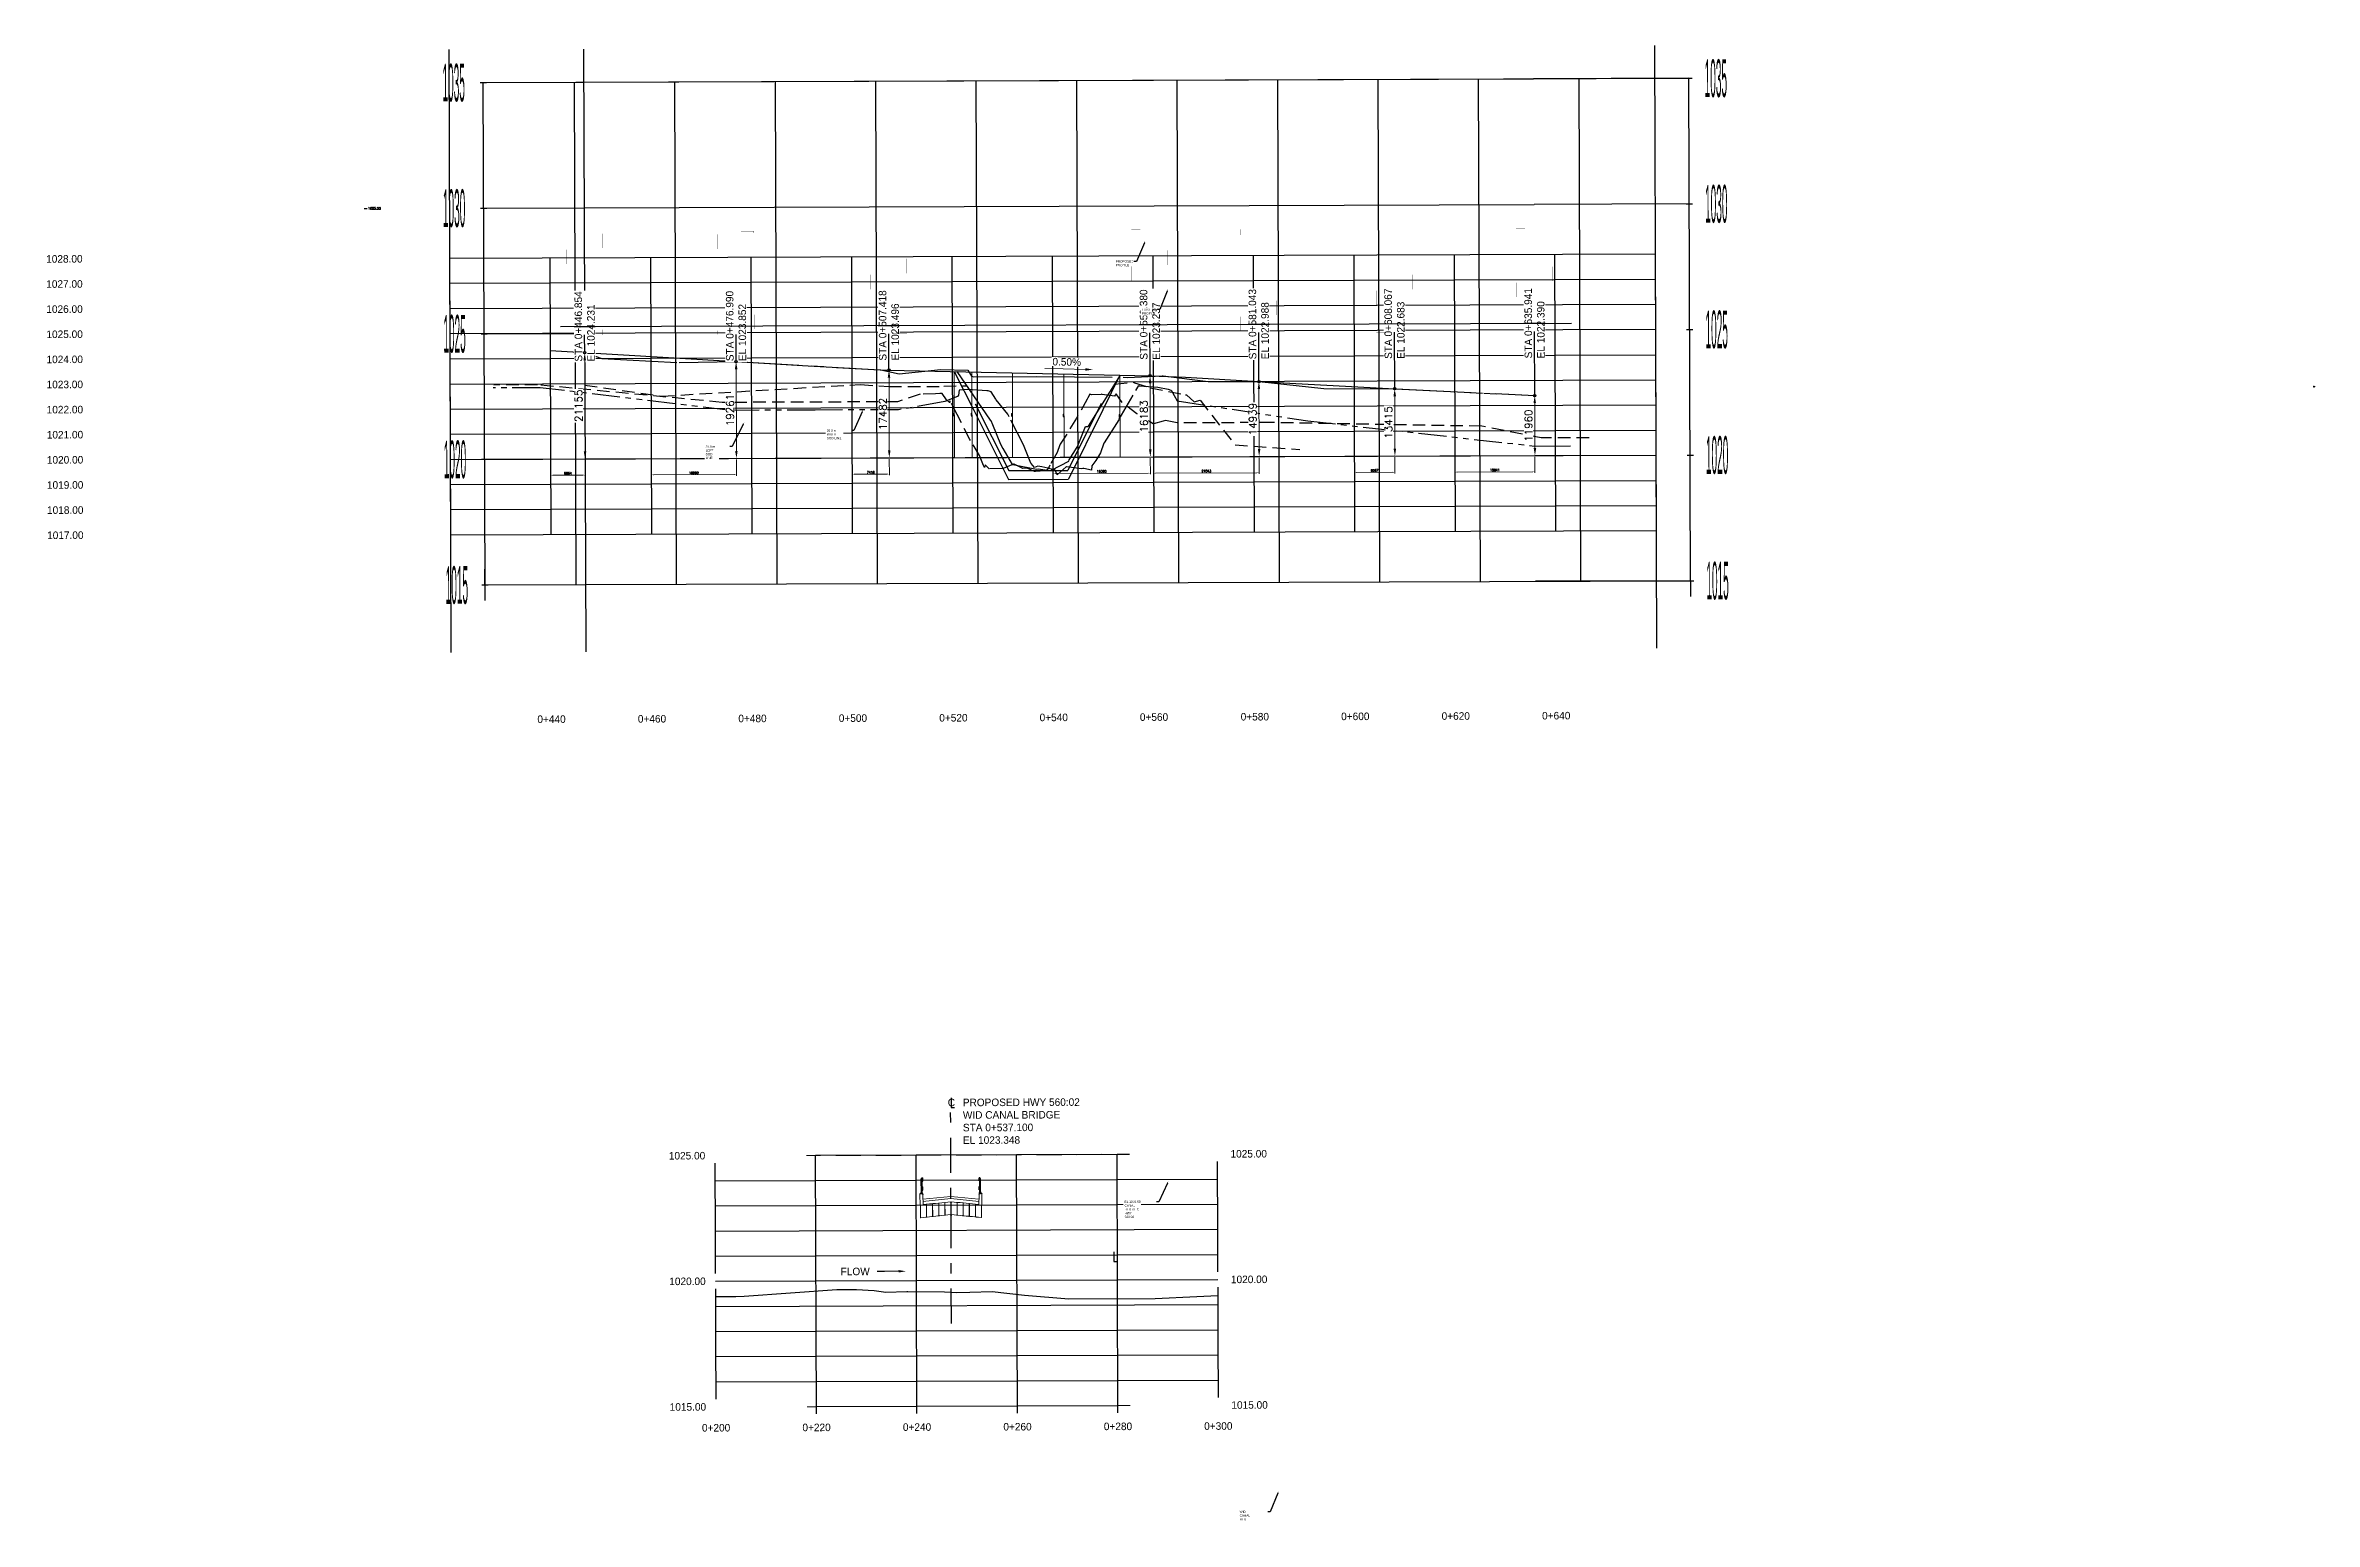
# Model space of a CAD drawing. Header units: metres. Extents: x 16518 to 16970, y 5648484 to 5648778.
import ezdxf
from ezdxf import colors
from ezdxf.entities.mleader import LeaderData, LeaderLine
from ezdxf.math import Vec2, Vec3

# ---------------------------------------------------------------- set-up
doc = ezdxf.new("R2010")
doc.units = ezdxf.units.M
for name, pattern in [('CENTER', [2, 1.25, -0.25, 0.25, -0.25]), ('CENTER2', [1.125, 0.75, -0.125, 0.125, -0.125]), ('DASHED', [0.75, 0.5, -0.25]), ('DASHED2', [0.375, 0.25, -0.125]), ('DGN Style 2', [8, 5, -3]), ('DGN Style 3', [12, 9, -3]), ('DGN Style 4', [15, 7, -3, 2, -3]), ('DGN Style 6', [16, 0, -2, 6, -2, 2, -2, 2]), ('HIDDEN2', [4.7625, 3.175, -1.5875]), ('PHANTOM2', [31.75, 15.875, -3.175, 3.175, -3.175, 3.175, -3.175])]:
    doc.linetypes.add(name, pattern=pattern)
for name, color, linetype in [('C-RD-PRF-EXG', 90, 'HIDDEN2'), ('C-RD-PRF-SODL', 3, 'DGN Style 3'), ('C-RD-PRF-SODR', 40, 'DGN Style 6'), ('C-ROAD-PROF-GRID-MAJR', 253, 'Continuous'), ('C-ROAD-PROF-TEXT', 11, 'Continuous'), ('C-ROAD-PROF-TTLB', 5, 'Continuous'), ('S-BR-ANNO', 2, 'Continuous'), ('S-BR-DIM', 1, 'Continuous'), ('S-BR-EX-GROUND', 8, 'Continuous'), ('S-BR-EXIST-PROFILE', 1, 'CENTER2'), ('S-BR-POST', 139, 'Continuous'), ('S-BR-PROPOSED-PROFILE', 1, 'Continuous'), ('S-BR-SLOPE', 51, 'Continuous'), ('S-GRID', 27, 'Continuous')]:
    doc.layers.add(name, color=color, linetype=linetype)
doc.layers.add('S-BR-CEN-DGN4', color=1, linetype='CENTER2', lineweight=30)
doc.layers.add('S-BR-ELEVATIONS-NPLOT', color=8, linetype='Continuous', plot=False)
doc.layers.add('S-BR-NPLOT', color=250, linetype='Continuous', plot=False)
doc.styles.add('AT Text Standard', font='simplex.shx', dxfattribs={"oblique": 1e-05, "height": 3})
doc.styles.add('AT_Font_Prop_3.0', font='font005.shx', dxfattribs={"height": 3})
doc.styles.add('G-AN-TXT', font='font005.shx', dxfattribs={"height": 0.003})
doc.styles.get("Standard").update_dxf_attribs({"font": 'arial.ttf'})
doc.dimstyles.new('AT Dim Standard (Millimeters)', dxfattribs={"dimtxt": 3, "dimasz": 3, "dimexe": 1.5, "dimexo": 1.5, "dimgap": 1, "dimtad": 1, "dimdec": 0, "dimlfac": 1000, "dimzin": 0, "dimdsep": 46, "dimtxsty": 'AT Text Standard', "dimcen": -1.5, "dimclrd": 256, "dimclre": 256, "dimclrt": 7, "dimaunit": 1, "dimadec": 3, "dimazin": 0, "dimtfac": 1, "dimtdec": 0, "dimtmove": 0, "dimatfit": 3, "dimfxl": 1, "dimtfill": 1, "dimtolj": 1, "dimtzin": 0, "dimlwd": 15, "dimlwe": 15, "dimarcsym": 0})

msp = doc.modelspace()

# ---------------------------------------------------------------- texts
at = {"layer": 'C-ROAD-PROF-TEXT', "lineweight": 30, "style": 'G-AN-TXT', "oblique": 0, "width": 0.2}
for s, p in [('1035', (16848.4618, 5648767.8857)), ('1030', (16848.5484, 5648742.8858)), ('1025', (16848.635, 5648717.886)), ('1020', (16848.7216, 5648692.8861)), ('1015', (16848.8082, 5648667.8863))]:
    msp.add_text(s, height=7.5, rotation=0.198474, dxfattribs=at).set_placement(p)
at = {"layer": 'C-ROAD-PROF-TEXT', "color": 11, "lineweight": 30, "style": 'G-AN-TXT', "oblique": 0, "width": 0.2}
for s, p in [('1035', (16597.2133, 5648767.0153)), ('1030', (16597.2999, 5648742.0155)), ('1025', (16597.3865, 5648717.0156)), ('1020', (16597.4731, 5648692.0158)), ('1015', (16597.8454, 5648667.0169))]:
    msp.add_text(s, height=7.5, rotation=0.198474, dxfattribs=at).set_placement(p)
at = {"layer": 'S-BR-DIM', "color": 2, "attachment_point": 5, "rotation": 0.198474}
for s, insert, char_height, width, style in [('\\A1;1025.00', (16583.6595, 5648745.7217), 0.45, 6.864686, 'AT Text Standard'), ('\\pxql,t2;C^IPROPOSED HWY 560:02^I\\P^IWID CANAL BRIDGE\\P^ISTA 0+537.100\\P^IEL 1023.348', (16720.7761, 5648564.0869), 1.5, 45.962572, 'AT_Font_Prop_3.0')]:
    msp.add_mtext(s, dxfattribs=dict(at, insert=insert, char_height=char_height, width=width, style=style))
at = {"layer": 'S-BR-DIM', "color": 2, "lineweight": 30, "char_height": 1.5, "attachment_point": 5, "rotation": 0.198474, "style": 'AT_Font_Prop_3.0', "bg_fill": 3, "box_fill_scale": 1.1, "bg_fill_color": 256, "bg_fill_true_color": 13158600, "bg_fill_transparency": 0}
for s, insert in [('\\A1;1028.00', (16521.933, 5648735.674)), ('\\A1;1027.00', (16521.9504, 5648730.6741)), ('\\A1;1026.00', (16521.9677, 5648725.6741)), ('\\A1;1025.00', (16521.985, 5648720.6741)), ('\\A1;1024.00', (16522.0023, 5648715.6742)), ('\\A1;1023.00', (16522.0196, 5648710.6742)), ('\\A1;1022.00', (16522.037, 5648705.6742)), ('\\A1;1021.00', (16522.0543, 5648700.6742)), ('\\A1;1020.00', (16522.0716, 5648695.6743)), ('\\A1;1019.00', (16522.0889, 5648690.6743)), ('\\A1;1018.00', (16522.1062, 5648685.6743)), ('\\A1;1017.00', (16522.1236, 5648680.6744)), ('\\A1;0+440', (16618.9104, 5648644.0613)), ('\\A1;0+460', (16638.9103, 5648644.1306)), ('\\A1;0+480', (16658.9102, 5648644.1999)), ('\\A1;0+500', (16678.9101, 5648644.2692)), ('\\A1;0+520', (16698.9125, 5648644.3385)), ('\\A1;0+540', (16718.8834, 5648644.4076)), ('\\A1;0+560', (16738.8436, 5648644.4768)), ('\\A1;0+580', (16758.9114, 5648644.5463)), ('\\A1;0+600', (16778.9113, 5648644.6156)), ('\\A1;0+620', (16798.9111, 5648644.6849)), ('\\A1;0+640', (16818.911, 5648644.7541))]:
    msp.add_mtext(s, dxfattribs=dict(at, insert=insert))

# ---------------------------------------------------------------- blocks, each defined once
blk = doc.blocks.new('*D247')
at = {"layer": 'Defpoints', "color": 0, "lineweight": 30, "transparency": 16777216}
for p in [(16699.07, 5648713.28), (16698.77, 5648696.12), (16699.13, 5648696.12)]:
    blk.add_point(p, dxfattribs=at)
at = {"layer": 'S-BR-ELEVATIONS-NPLOT', "lineweight": 15, "transparency": 16777216}
for p, q in [((16699.07, 5648713.13), (16699.13, 5648696.27)), ((16698.85, 5648696.12), (16699.2, 5648696.12))]:
    blk.add_line(p, q, dxfattribs=at)
at = {"layer": 'S-BR-ELEVATIONS-NPLOT', "lineweight": 30, "transparency": 16777216}
for points in [[(16699.04, 5648713.13), (16699.09, 5648713.13), (16699.07, 5648713.28)], [(16699.1, 5648696.27), (16699.15, 5648696.27), (16699.13, 5648696.12)]]:
    blk.add_solid(points, dxfattribs=at)
at = {"layer": 'S-BR-ELEVATIONS-NPLOT', "color": 8, "transparency": 16777216, "insert": (16698.97, 5648704.7), "char_height": 0.15, "attachment_point": 5, "rotation": 90.1985, "style": 'AT Text Standard', "bg_fill": 3, "box_fill_scale": 1.1, "bg_fill_color": 256, "bg_fill_true_color": 13158600, "bg_fill_transparency": 0}
blk.add_mtext('\\A1;17157', dxfattribs=at)
blk = doc.blocks.new('*D248')
at = {"layer": 'Defpoints', "color": 0, "lineweight": 30, "transparency": 16777216}
for p in [(16732.06, 5648712.56), (16731.77, 5648696.23), (16732.12, 5648696.23)]:
    blk.add_point(p, dxfattribs=at)
at = {"layer": 'S-BR-ELEVATIONS-NPLOT', "lineweight": 15, "transparency": 16777216}
for p, q in [((16732.06, 5648712.41), (16732.12, 5648696.38)), ((16731.84, 5648696.23), (16732.2, 5648696.23))]:
    blk.add_line(p, q, dxfattribs=at)
at = {"layer": 'S-BR-ELEVATIONS-NPLOT', "lineweight": 30, "transparency": 16777216}
for points in [[(16732.04, 5648712.41), (16732.09, 5648712.41), (16732.06, 5648712.56)], [(16732.1, 5648696.38), (16732.15, 5648696.38), (16732.12, 5648696.23)]]:
    blk.add_solid(points, dxfattribs=at)
at = {"layer": 'S-BR-ELEVATIONS-NPLOT', "color": 8, "transparency": 16777216, "insert": (16731.97, 5648704.4), "char_height": 0.15, "attachment_point": 5, "rotation": 90.1985, "style": 'AT Text Standard', "bg_fill": 3, "box_fill_scale": 1.1, "bg_fill_color": 256, "bg_fill_true_color": 13158600, "bg_fill_transparency": 0}
blk.add_mtext('\\A1;16332', dxfattribs=at)
blk = doc.blocks.new('*D249')
at = {"layer": 'Defpoints', "color": 0, "lineweight": 30, "transparency": 16777216}
for p in [(16702.61, 5648713.2), (16702.31, 5648696.13), (16702.67, 5648696.13)]:
    blk.add_point(p, dxfattribs=at)
at = {"layer": 'S-BR-ELEVATIONS-NPLOT', "lineweight": 15, "transparency": 16777216}
for p, q in [((16702.61, 5648713.05), (16702.67, 5648696.28)), ((16702.39, 5648696.13), (16702.75, 5648696.13))]:
    blk.add_line(p, q, dxfattribs=at)
at = {"layer": 'S-BR-ELEVATIONS-NPLOT', "lineweight": 30, "transparency": 16777216}
for points in [[(16702.59, 5648713.05), (16702.64, 5648713.05), (16702.61, 5648713.2)], [(16702.64, 5648696.28), (16702.69, 5648696.28), (16702.67, 5648696.13)]]:
    blk.add_solid(points, dxfattribs=at)
at = {"layer": 'S-BR-ELEVATIONS-NPLOT', "color": 8, "transparency": 16777216, "insert": (16702.52, 5648704.66), "char_height": 0.15, "attachment_point": 5, "rotation": 90.1985, "style": 'AT Text Standard', "bg_fill": 3, "box_fill_scale": 1.1, "bg_fill_color": 256, "bg_fill_true_color": 13158600, "bg_fill_transparency": 0}
blk.add_mtext('\\A1;17069', dxfattribs=at)
blk = doc.blocks.new('*D250')
at = {"layer": 'Defpoints', "color": 0, "lineweight": 30, "transparency": 16777216}
for p in [(16710.64, 5648713.03), (16710.34, 5648696.16), (16710.7, 5648696.16)]:
    blk.add_point(p, dxfattribs=at)
at = {"layer": 'S-BR-ELEVATIONS-NPLOT', "lineweight": 15, "transparency": 16777216}
for p, q in [((16710.64, 5648712.88), (16710.7, 5648696.31)), ((16710.42, 5648696.16), (16710.78, 5648696.16))]:
    blk.add_line(p, q, dxfattribs=at)
at = {"layer": 'S-BR-ELEVATIONS-NPLOT', "lineweight": 30, "transparency": 16777216}
for points in [[(16710.62, 5648712.88), (16710.67, 5648712.88), (16710.64, 5648713.03)], [(16710.67, 5648696.31), (16710.72, 5648696.31), (16710.7, 5648696.16)]]:
    blk.add_solid(points, dxfattribs=at)
at = {"layer": 'S-BR-ELEVATIONS-NPLOT', "color": 8, "transparency": 16777216, "insert": (16710.55, 5648704.59), "char_height": 0.15, "attachment_point": 5, "rotation": 90.1985, "style": 'AT Text Standard', "bg_fill": 3, "box_fill_scale": 1.1, "bg_fill_color": 256, "bg_fill_true_color": 13158600, "bg_fill_transparency": 0}
blk.add_mtext('\\A1;16868', dxfattribs=at)
blk = doc.blocks.new('*D251')
at = {"layer": 'Defpoints', "color": 0, "lineweight": 30, "transparency": 16777216}
for p in [(16720.9, 5648712.8), (16720.6, 5648696.19), (16720.96, 5648696.19)]:
    blk.add_point(p, dxfattribs=at)
at = {"layer": 'S-BR-ELEVATIONS-NPLOT', "lineweight": 15, "transparency": 16777216}
for p, q in [((16720.9, 5648712.65), (16720.96, 5648696.34)), ((16720.68, 5648696.19), (16721.04, 5648696.19))]:
    blk.add_line(p, q, dxfattribs=at)
at = {"layer": 'S-BR-ELEVATIONS-NPLOT', "lineweight": 30, "transparency": 16777216}
for points in [[(16720.88, 5648712.65), (16720.93, 5648712.65), (16720.9, 5648712.8)], [(16720.93, 5648696.34), (16720.98, 5648696.34), (16720.96, 5648696.19)]]:
    blk.add_solid(points, dxfattribs=at)
at = {"layer": 'S-BR-ELEVATIONS-NPLOT', "color": 8, "transparency": 16777216, "insert": (16720.81, 5648704.5), "char_height": 0.15, "attachment_point": 5, "rotation": 90.1985, "style": 'AT Text Standard', "bg_fill": 3, "box_fill_scale": 1.1, "bg_fill_color": 256, "bg_fill_true_color": 13158600, "bg_fill_transparency": 0}
blk.add_mtext('\\A1;16611', dxfattribs=at)
blk = doc.blocks.new('*D259')
at = {"layer": 'Defpoints', "color": 0, "lineweight": 30}
for p in [(16618.74, 5648693.83), (16625.59, 5648693.86), (16625.6, 5648692.65)]:
    blk.add_point(p, dxfattribs=at)
at = {"layer": 'S-BR-NPLOT', "lineweight": 15}
for p, q in [((16618.74, 5648693.61), (16618.74, 5648692.4)), ((16619.19, 5648692.62), (16625.15, 5648692.64)), ((16625.59, 5648693.63), (16625.6, 5648692.42))]:
    blk.add_line(p, q, dxfattribs=at)
at = {"layer": 'S-BR-NPLOT', "lineweight": 30}
for points in [[(16619.19, 5648692.7), (16619.19, 5648692.55), (16618.74, 5648692.62)], [(16625.15, 5648692.72), (16625.15, 5648692.57), (16625.6, 5648692.65)]]:
    blk.add_solid(points, dxfattribs=at)
at = {"layer": 'S-BR-NPLOT', "color": 8, "insert": (16622.17, 5648693.01), "char_height": 0.45, "attachment_point": 5, "rotation": 0.1985, "style": 'AT Text Standard', "bg_fill": 3, "box_fill_scale": 1.1, "bg_fill_color": 256, "bg_fill_true_color": 13158600, "bg_fill_transparency": 0}
blk.add_mtext('\\A1;6854', dxfattribs=at)
blk = doc.blocks.new('*D260')
at = {"layer": 'Defpoints', "color": 0, "lineweight": 30, "transparency": 16777216}
for p in [(16625.51, 5648717.02), (16625.51, 5648717.02), (16625.58, 5648695.86)]:
    blk.add_point(p, dxfattribs=at)
at = {"layer": 'S-BR-NPLOT', "lineweight": 15, "transparency": 16777216}
blk.add_line((16625.58, 5648697.36), (16625.52, 5648715.52), dxfattribs=at)
at = {"layer": 'S-BR-NPLOT', "lineweight": 30, "transparency": 16777216}
for points in [[(16625.27, 5648715.52), (16625.77, 5648715.52), (16625.51, 5648717.02)], [(16625.33, 5648697.36), (16625.83, 5648697.36), (16625.58, 5648695.86)]]:
    blk.add_solid(points, dxfattribs=at)
at = {"layer": 'S-BR-NPLOT', "color": 8, "transparency": 16777216, "insert": (16624.3, 5648706.44), "char_height": 1.5, "attachment_point": 5, "rotation": 90.1985, "style": 'AT Text Standard', "bg_fill": 3, "box_fill_scale": 1.1, "bg_fill_color": 256, "bg_fill_true_color": 13158600, "bg_fill_transparency": 0}
blk.add_mtext('\\A1;21155', dxfattribs=at)
blk = doc.blocks.new('*D261')
at = {"layer": 'Defpoints', "color": 0, "lineweight": 30, "transparency": 16777216}
for p in [(16655.65, 5648715.23), (16655.65, 5648715.23), (16655.72, 5648695.97)]:
    blk.add_point(p, dxfattribs=at)
at = {"layer": 'S-BR-NPLOT', "lineweight": 15, "transparency": 16777216}
blk.add_line((16655.71, 5648697.47), (16655.66, 5648713.73), dxfattribs=at)
at = {"layer": 'S-BR-NPLOT', "lineweight": 30, "transparency": 16777216}
for points in [[(16655.41, 5648713.73), (16655.91, 5648713.73), (16655.65, 5648715.23)], [(16655.46, 5648697.47), (16655.96, 5648697.47), (16655.72, 5648695.97)]]:
    blk.add_solid(points, dxfattribs=at)
at = {"layer": 'S-BR-NPLOT', "color": 8, "transparency": 16777216, "insert": (16654.44, 5648705.59), "char_height": 1.5, "attachment_point": 5, "rotation": 90.1985, "style": 'AT Text Standard', "bg_fill": 3, "box_fill_scale": 1.1, "bg_fill_color": 256, "bg_fill_true_color": 13158600, "bg_fill_transparency": 0}
blk.add_mtext('\\A1;19261', dxfattribs=at)
blk = doc.blocks.new('*D262')
at = {"layer": 'Defpoints', "color": 0, "lineweight": 30, "transparency": 16777216}
for p in [(16686.09, 5648713.55), (16686.09, 5648713.55), (16686.15, 5648696.07)]:
    blk.add_point(p, dxfattribs=at)
at = {"layer": 'S-BR-NPLOT', "lineweight": 15, "transparency": 16777216}
blk.add_line((16686.14, 5648697.57), (16686.09, 5648712.05), dxfattribs=at)
at = {"layer": 'S-BR-NPLOT', "lineweight": 30, "transparency": 16777216}
for points in [[(16685.84, 5648712.05), (16686.34, 5648712.06), (16686.09, 5648713.55)], [(16685.89, 5648697.57), (16686.39, 5648697.57), (16686.15, 5648696.07)]]:
    blk.add_solid(points, dxfattribs=at)
at = {"layer": 'S-BR-NPLOT', "color": 8, "transparency": 16777216, "insert": (16684.87, 5648704.81), "char_height": 1.5, "attachment_point": 5, "rotation": 90.1985, "style": 'AT Text Standard', "bg_fill": 3, "box_fill_scale": 1.1, "bg_fill_color": 256, "bg_fill_true_color": 13158600, "bg_fill_transparency": 0}
blk.add_mtext('\\A1;17482', dxfattribs=at)
blk = doc.blocks.new('*D263')
at = {"layer": 'Defpoints', "color": 0, "lineweight": 30}
for p in [(16655.72, 5648695.97), (16638.74, 5648693.9), (16655.73, 5648692.75)]:
    blk.add_point(p, dxfattribs=at)
at = {"layer": 'S-BR-NPLOT', "lineweight": 15}
for p, q in [((16655.72, 5648695.74), (16655.73, 5648692.52)), ((16638.74, 5648693.68), (16638.74, 5648692.47)), ((16639.19, 5648692.69), (16655.28, 5648692.75))]:
    blk.add_line(p, q, dxfattribs=at)
at = {"layer": 'S-BR-NPLOT', "lineweight": 30}
for points in [[(16639.19, 5648692.77), (16639.19, 5648692.62), (16638.74, 5648692.69)], [(16655.28, 5648692.82), (16655.28, 5648692.67), (16655.73, 5648692.75)]]:
    blk.add_solid(points, dxfattribs=at)
at = {"layer": 'S-BR-NPLOT', "color": 8, "insert": (16647.24, 5648693.1), "char_height": 0.45, "attachment_point": 5, "rotation": 0.1985, "style": 'AT Text Standard', "bg_fill": 3, "box_fill_scale": 1.1, "bg_fill_color": 256, "bg_fill_true_color": 13158600, "bg_fill_transparency": 0}
blk.add_mtext('\\A1;16990', dxfattribs=at)
blk = doc.blocks.new('*D264')
at = {"layer": 'Defpoints', "color": 0, "lineweight": 30}
for p in [(16678.74, 5648694.04), (16686.15, 5648696.07), (16686.16, 5648692.86)]:
    blk.add_point(p, dxfattribs=at)
at = {"layer": 'S-BR-NPLOT', "lineweight": 15}
for p, q in [((16686.15, 5648695.85), (16686.16, 5648692.63)), ((16678.74, 5648693.82), (16678.74, 5648692.6)), ((16679.19, 5648692.83), (16685.71, 5648692.85))]:
    blk.add_line(p, q, dxfattribs=at)
at = {"layer": 'S-BR-NPLOT', "lineweight": 30}
for points in [[(16679.19, 5648692.91), (16679.19, 5648692.76), (16678.74, 5648692.83)], [(16685.71, 5648692.93), (16685.71, 5648692.78), (16686.16, 5648692.86)]]:
    blk.add_solid(points, dxfattribs=at)
at = {"layer": 'S-BR-NPLOT', "color": 8, "insert": (16682.45, 5648693.22), "char_height": 0.45, "attachment_point": 5, "rotation": 0.1985, "style": 'AT Text Standard', "bg_fill": 3, "box_fill_scale": 1.1, "bg_fill_color": 256, "bg_fill_true_color": 13158600, "bg_fill_transparency": 0}
blk.add_mtext('\\A1;7418', dxfattribs=at)
blk = doc.blocks.new('*D265')
at = {"layer": 'Defpoints', "color": 0, "lineweight": 30}
for p in [(16718.74, 5648694.18), (16738.11, 5648696.25), (16738.12, 5648693.04)]:
    blk.add_point(p, dxfattribs=at)
at = {"layer": 'S-BR-NPLOT', "lineweight": 15}
for p, q in [((16738.11, 5648696.03), (16738.12, 5648692.81)), ((16718.74, 5648693.95), (16718.74, 5648692.74)), ((16719.19, 5648692.97), (16737.67, 5648693.03))]:
    blk.add_line(p, q, dxfattribs=at)
at = {"layer": 'S-BR-NPLOT', "lineweight": 30}
for points in [[(16719.19, 5648693.04), (16719.19, 5648692.89), (16718.74, 5648692.97)], [(16737.67, 5648693.11), (16737.67, 5648692.96), (16738.12, 5648693.04)]]:
    blk.add_solid(points, dxfattribs=at)
at = {"layer": 'S-BR-NPLOT', "color": 8, "insert": (16728.43, 5648693.38), "char_height": 0.45, "attachment_point": 5, "rotation": 0.1985, "style": 'AT Text Standard', "bg_fill": 3, "box_fill_scale": 1.1, "bg_fill_color": 256, "bg_fill_true_color": 13158600, "bg_fill_transparency": 0}
blk.add_mtext('\\A1;19380', dxfattribs=at)
blk = doc.blocks.new('*D266')
at = {"layer": 'Defpoints', "color": 0, "lineweight": 30, "transparency": 16777216}
for p in [(16738.05, 5648712.44), (16738.05, 5648712.44), (16738.11, 5648696.25)]:
    blk.add_point(p, dxfattribs=at)
at = {"layer": 'S-BR-NPLOT', "lineweight": 15, "transparency": 16777216}
blk.add_line((16738.1, 5648697.75), (16738.06, 5648710.94), dxfattribs=at)
at = {"layer": 'S-BR-NPLOT', "lineweight": 30, "transparency": 16777216}
for points in [[(16737.81, 5648710.93), (16738.31, 5648710.94), (16738.05, 5648712.44)], [(16737.85, 5648697.75), (16738.35, 5648697.75), (16738.11, 5648696.25)]]:
    blk.add_solid(points, dxfattribs=at)
at = {"layer": 'S-BR-NPLOT', "color": 8, "transparency": 16777216, "insert": (16736.83, 5648704.34), "char_height": 1.5, "attachment_point": 5, "rotation": 90.1985, "style": 'AT Text Standard', "bg_fill": 3, "box_fill_scale": 1.1, "bg_fill_color": 256, "bg_fill_true_color": 13158600, "bg_fill_transparency": 0}
blk.add_mtext('\\A1;16183', dxfattribs=at)
blk = doc.blocks.new('*D267')
at = {"layer": 'Defpoints', "color": 0, "lineweight": 30, "transparency": 16777216}
for p in [(16759.72, 5648711.27), (16759.72, 5648711.27), (16759.77, 5648696.33)]:
    blk.add_point(p, dxfattribs=at)
at = {"layer": 'S-BR-NPLOT', "lineweight": 15, "transparency": 16777216}
blk.add_line((16759.77, 5648697.83), (16759.73, 5648709.77), dxfattribs=at)
at = {"layer": 'S-BR-NPLOT', "lineweight": 30, "transparency": 16777216}
for points in [[(16759.48, 5648709.77), (16759.98, 5648709.77), (16759.72, 5648711.27)], [(16759.52, 5648697.83), (16760.02, 5648697.83), (16759.77, 5648696.33)]]:
    blk.add_solid(points, dxfattribs=at)
at = {"layer": 'S-BR-NPLOT', "color": 8, "transparency": 16777216, "insert": (16758.5, 5648703.79), "char_height": 1.5, "attachment_point": 5, "rotation": 90.1985, "style": 'AT Text Standard', "bg_fill": 3, "box_fill_scale": 1.1, "bg_fill_color": 256, "bg_fill_true_color": 13158600, "bg_fill_transparency": 0}
blk.add_mtext('\\A1;14939', dxfattribs=at)
blk = doc.blocks.new('*D268')
at = {"layer": 'Defpoints', "color": 0, "lineweight": 30, "transparency": 16777216}
for p in [(16786.75, 5648709.84), (16786.75, 5648709.84), (16786.8, 5648696.42)]:
    blk.add_point(p, dxfattribs=at)
at = {"layer": 'S-BR-NPLOT', "lineweight": 15, "transparency": 16777216}
blk.add_line((16786.79, 5648697.92), (16786.76, 5648708.34), dxfattribs=at)
at = {"layer": 'S-BR-NPLOT', "lineweight": 30, "transparency": 16777216}
for points in [[(16786.51, 5648708.34), (16787.01, 5648708.34), (16786.75, 5648709.84)], [(16786.54, 5648697.92), (16787.04, 5648697.92), (16786.8, 5648696.42)]]:
    blk.add_solid(points, dxfattribs=at)
at = {"layer": 'S-BR-NPLOT', "color": 8, "transparency": 16777216, "insert": (16785.52, 5648703.12), "char_height": 1.5, "attachment_point": 5, "rotation": 90.1985, "style": 'AT Text Standard', "bg_fill": 3, "box_fill_scale": 1.1, "bg_fill_color": 256, "bg_fill_true_color": 13158600, "bg_fill_transparency": 0}
blk.add_mtext('\\A1;13415', dxfattribs=at)
blk = doc.blocks.new('*D269')
at = {"layer": 'Defpoints', "color": 0, "lineweight": 30, "transparency": 16777216}
for p in [(16814.63, 5648708.48), (16814.63, 5648708.48), (16814.67, 5648696.52)]:
    blk.add_point(p, dxfattribs=at)
at = {"layer": 'S-BR-NPLOT', "lineweight": 15, "transparency": 16777216}
blk.add_line((16814.67, 5648698.02), (16814.63, 5648706.98), dxfattribs=at)
at = {"layer": 'S-BR-NPLOT', "lineweight": 30, "transparency": 16777216}
for points in [[(16814.38, 5648706.98), (16814.88, 5648706.98), (16814.63, 5648708.48)], [(16814.42, 5648698.02), (16814.92, 5648698.02), (16814.67, 5648696.52)]]:
    blk.add_solid(points, dxfattribs=at)
at = {"layer": 'S-BR-NPLOT', "color": 8, "transparency": 16777216, "insert": (16813.4, 5648702.49), "char_height": 1.5, "attachment_point": 5, "rotation": 90.1985, "style": 'AT Text Standard', "bg_fill": 3, "box_fill_scale": 1.1, "bg_fill_color": 256, "bg_fill_true_color": 13158600, "bg_fill_transparency": 0}
blk.add_mtext('\\A1;11960', dxfattribs=at)
blk = doc.blocks.new('*D270')
at = {"layer": 'Defpoints', "color": 0, "lineweight": 30}
for p in [(16738.74, 5648694.25), (16759.77, 5648696.33), (16759.78, 5648693.11)]:
    blk.add_point(p, dxfattribs=at)
at = {"layer": 'S-BR-NPLOT', "lineweight": 15}
for p, q in [((16738.74, 5648694.02), (16738.74, 5648692.81)), ((16759.77, 5648696.1), (16759.78, 5648692.89)), ((16739.19, 5648693.04), (16759.33, 5648693.11))]:
    blk.add_line(p, q, dxfattribs=at)
at = {"layer": 'S-BR-NPLOT', "lineweight": 30}
for points in [[(16739.19, 5648693.11), (16739.19, 5648692.96), (16738.74, 5648693.04)], [(16759.33, 5648693.18), (16759.33, 5648693.03), (16759.78, 5648693.11)]]:
    blk.add_solid(points, dxfattribs=at)
at = {"layer": 'S-BR-NPLOT', "color": 8, "insert": (16749.26, 5648693.45), "char_height": 0.45, "attachment_point": 5, "rotation": 0.1985, "style": 'AT Text Standard', "bg_fill": 3, "box_fill_scale": 1.1, "bg_fill_color": 256, "bg_fill_true_color": 13158600, "bg_fill_transparency": 0}
blk.add_mtext('\\A1;21043', dxfattribs=at)
blk = doc.blocks.new('*D271')
at = {"layer": 'Defpoints', "color": 0, "lineweight": 30}
for p in [(16778.74, 5648694.39), (16786.8, 5648696.42), (16786.81, 5648693.2)]:
    blk.add_point(p, dxfattribs=at)
at = {"layer": 'S-BR-NPLOT', "lineweight": 15}
for p, q in [((16778.74, 5648694.16), (16778.74, 5648692.95)), ((16786.8, 5648696.2), (16786.81, 5648692.98)), ((16779.19, 5648693.18), (16786.36, 5648693.2))]:
    blk.add_line(p, q, dxfattribs=at)
at = {"layer": 'S-BR-NPLOT', "lineweight": 30}
for points in [[(16779.19, 5648693.25), (16779.19, 5648693.1), (16778.74, 5648693.18)], [(16786.36, 5648693.28), (16786.36, 5648693.13), (16786.81, 5648693.2)]]:
    blk.add_solid(points, dxfattribs=at)
at = {"layer": 'S-BR-NPLOT', "color": 8, "insert": (16782.77, 5648693.57), "char_height": 0.45, "attachment_point": 5, "rotation": 0.1985, "style": 'AT Text Standard', "bg_fill": 3, "box_fill_scale": 1.1, "bg_fill_color": 256, "bg_fill_true_color": 13158600, "bg_fill_transparency": 0}
blk.add_mtext('\\A1;8067', dxfattribs=at)
blk = doc.blocks.new('*D272')
at = {"layer": 'Defpoints', "color": 0, "lineweight": 30}
for p in [(16798.74, 5648694.46), (16814.67, 5648696.52), (16814.68, 5648693.3)]:
    blk.add_point(p, dxfattribs=at)
at = {"layer": 'S-BR-NPLOT', "lineweight": 15}
for p, q in [((16798.74, 5648694.23), (16798.74, 5648693.02)), ((16814.67, 5648696.29), (16814.68, 5648693.08)), ((16799.19, 5648693.25), (16814.23, 5648693.3))]:
    blk.add_line(p, q, dxfattribs=at)
at = {"layer": 'S-BR-NPLOT', "lineweight": 30}
for points in [[(16799.19, 5648693.32), (16799.19, 5648693.17), (16798.74, 5648693.25)], [(16814.23, 5648693.37), (16814.23, 5648693.22), (16814.68, 5648693.3)]]:
    blk.add_solid(points, dxfattribs=at)
at = {"layer": 'S-BR-NPLOT', "color": 8, "insert": (16806.71, 5648693.65), "char_height": 0.45, "attachment_point": 5, "rotation": 0.1985, "style": 'AT Text Standard', "bg_fill": 3, "box_fill_scale": 1.1, "bg_fill_color": 256, "bg_fill_true_color": 13158600, "bg_fill_transparency": 0}
blk.add_mtext('\\A1;15941', dxfattribs=at)

# ---------------------------------------------------------------- linework, layer by layer
at = {"color": 1, "linetype": 'CENTER', "ltscale": 10}
for p, q in [((16655.6515, 5648715.2287), (16684.3305, 5648713.5928)), ((16786.7502, 5648709.8368), (16814.6295, 5648708.4781))]:
    msp.add_line(p, q, dxfattribs=at)
at = {"layer": 'C-RD-PRF-EXG', "color": 90, "linetype": 'Continuous', "lineweight": -3, "flags": 128}
msp.add_lwpolyline([(16651.5791, 5648529.1641), (16655.6312, 5648529.1891), (16657.2398, 5648529.2551), (16675.7181, 5648530.5831), (16679.6103, 5648530.5808), (16683.1657, 5648530.35), (16685.486, 5648530.039), (16689.6712, 5648530.1301), (16689.8176, 5648530.1332), (16697.1176, 5648530.1069), (16699.6092, 5648529.9436), (16702.1549, 5648530.0087), (16706.5985, 5648530.1354), (16713.0452, 5648529.4415), (16721.8557, 5648528.6809), (16739.0766, 5648528.7511), (16747.3961, 5648529.173), (16751.579, 5648529.3664)], dxfattribs=at)
at = {"layer": 'C-RD-PRF-SODL', "color": 1, "linetype": 'DASHED2', "lineweight": -3, "ltscale": 10}
msp.add_lwpolyline([(16825.4763, 5648700.0912), (16815.8936, 5648700.058), (16804.0805, 5648702.377), (16762.2744, 5648703.1053), (16743.4737, 5648703.0402), (16741.1067, 5648703.4846), (16740.6901, 5648703.3734), (16738.7291, 5648702.8561), (16738.6742, 5648702.8745), (16735.5232, 5648704.7719), (16735.4178, 5648704.8139), (16732.4762, 5648707.076), (16731.3304, 5648708.8512), (16731.0101, 5648708.3874), (16728.448, 5648708.7281), (16728.4353, 5648708.7276), (16728.3494, 5648708.7217), (16726.4702, 5648708.6079), (16726.0829, 5648708.7488), (16725.6775, 5648708.0199), (16725.5622, 5648707.7553), (16723.4587, 5648704.1041), (16723.3868, 5648703.9892), (16721.3698, 5648700.5894), (16720.1767, 5648698.8165), (16720.1183, 5648698.6914), (16719.5596, 5648697.1633), (16718.1344, 5648694.6325), (16717.9409, 5648694.3224), (16717.4321, 5648693.5787), (16717.3148, 5648693.5445), (16717.1637, 5648693.5277), (16715.2393, 5648693.3832), (16715.0616, 5648693.3596), (16713.5712, 5648694.0131), (16712.7485, 5648693.9858), (16711.0134, 5648694.8046), (16710.9023, 5648694.8114), (16708.8254, 5648693.9326), (16708.6819, 5648693.9685), (16706.0436, 5648693.9127), (16705.2373, 5648694.6683), (16705.1113, 5648694.129), (16704.901, 5648694.5621), (16704.1094, 5648696.542), (16702.3111, 5648699.5176), (16702.2117, 5648699.7255), (16699.6505, 5648704.6999), (16698.2246, 5648707.4422), (16698.1969, 5648707.1155), (16698.1454, 5648707.1282), (16697.5653, 5648707.6341), (16696.6946, 5648708.856), (16696.2029, 5648708.8639), (16695.3708, 5648708.8077), (16692.2634, 5648708.7307), (16687.7986, 5648707.233), (16652.8762, 5648707.112), (16616.1248, 5648710.6093), (16607.4262, 5648710.5792)], dxfattribs=at)
at = {"layer": 'C-RD-PRF-SODR', "color": 1, "linetype": 'PHANTOM2', "lineweight": -3, "ltscale": 0.35}
for p, q in [((16731.8913, 5648703.7507), (16735.8468, 5648710.5149)), ((16735.8468, 5648710.5149), (16735.8612, 5648710.4418)), ((16735.8612, 5648710.4418), (16739.5948, 5648710.1485)), ((16739.5948, 5648710.1485), (16741.6852, 5648709.7691)), ((16741.6852, 5648709.7691), (16742.2231, 5648709.5842)), ((16742.2231, 5648709.5842), (16742.2671, 5648709.5192)), ((16742.2671, 5648709.5192), (16743.4424, 5648707.4299)), ((16731.8302, 5648703.6494), (16731.8913, 5648703.7507)), ((16743.4424, 5648707.4299), (16769.4347, 5648703.4494)), ((16769.4347, 5648703.4494), (16814.6051, 5648698.4245))]:
    msp.add_line(p, q, dxfattribs=at)
msp.add_lwpolyline([(16731.8302, 5648703.6494), (16728.8877, 5648699.0963), (16728.8436, 5648699.0095), (16728.1576, 5648697.0683), (16727.2404, 5648695.537), (16726.4595, 5648694.4906), (16726.3965, 5648693.6435), (16724.8865, 5648693.9863), (16724.6961, 5648693.9892), (16724.4074, 5648693.9138), (16721.4277, 5648694.2629), (16721.3585, 5648694.2702), (16719.5904, 5648692.7122), (16719.1671, 5648693.6513), (16717.7183, 5648694.046), (16716.5043, 5648694.3107), (16715.7166, 5648694.4356), (16715.0558, 5648694.1596), (16714.4072, 5648694.9287), (16714.3132, 5648695.0473), (16712.8657, 5648698.6392), (16710.0107, 5648704.2129), (16709.7535, 5648704.8042), (16707.4438, 5648707.6475), (16707.3478, 5648707.7652), (16706.4474, 5648709.2269), (16705.8235, 5648709.3863), (16705.5654, 5648709.3968), (16701.7954, 5648709.6644), (16700.0642, 5648709.5365), (16699.9093, 5648708.5301), (16699.7523, 5648708.2995), (16697.2343, 5648707.2798), (16687.9745, 5648705.6522), (16671.3688, 5648705.5947), (16654.5844, 5648705.5365), (16616.6481, 5648710.041), (16607.3235, 5648710.0087)], dxfattribs=at)
at = {"layer": 'C-ROAD-PROF-GRID-MAJR', "color": 8, "linetype": 'Continuous', "lineweight": -3}
for p, q in [((16605.3252, 5648770.7935), (16625.3251, 5648770.8627)), ((16605.6716, 5648670.7941), (16605.3252, 5648770.7935)), ((16623.8173, 5648670.8569), (16623.4709, 5648770.8563)), ((16625.3251, 5648770.8627), (16814.4111, 5648771.5177)), ((16643.8172, 5648670.9262), (16643.4708, 5648770.9256)), ((16663.8171, 5648670.9955), (16663.4707, 5648770.9949)), ((16683.8169, 5648671.0648), (16683.4705, 5648771.0642)), ((16703.8168, 5648671.134), (16703.4704, 5648771.1334)), ((16723.8167, 5648671.2033), (16723.4703, 5648771.2027)), ((16743.8166, 5648671.2726), (16743.4702, 5648771.272)), ((16763.8165, 5648671.3419), (16763.4701, 5648771.3413)), ((16783.8163, 5648671.4112), (16783.4699, 5648771.4106)), ((16803.8162, 5648671.4804), (16803.4698, 5648771.4798)), ((16845.3238, 5648771.6248), (16814.4111, 5648771.5177)), ((16823.8161, 5648671.5497), (16823.4697, 5648771.5491)), ((16845.6702, 5648671.6254), (16845.3238, 5648771.6248)), ((16605.4118, 5648745.7936), (16625.4117, 5648745.8629)), ((16625.4117, 5648745.8629), (16814.4977, 5648746.5179)), ((16845.4104, 5648746.625), (16814.4977, 5648746.5179)), ((16605.4984, 5648720.7938), (16625.4983, 5648720.863)), ((16703.2607, 5648706.8323), (16709.9592, 5648693.5506)), ((16728.3254, 5648706.9192), (16721.7191, 5648693.5913)), ((16605.585, 5648695.7939), (16625.5849, 5648695.8632)), ((16625.5849, 5648695.8632), (16814.6709, 5648696.5182)), ((16709.9592, 5648693.5506), (16721.7191, 5648693.5913)), ((16845.6702, 5648671.6254), (16814.7575, 5648671.5183)), ((16605.6716, 5648670.7941), (16625.6715, 5648670.8633))]:
    msp.add_line(p, q, dxfattribs=at)
at = {"layer": 'C-ROAD-PROF-TEXT', "color": 11, "linetype": 'Continuous', "lineweight": -3}
for p, q in [((16604.7002, 5648770.7913), (16605.9502, 5648770.7956)), ((16844.6988, 5648771.6227), (16845.9488, 5648771.627)), ((16604.7868, 5648745.7915), (16606.0368, 5648745.7958)), ((16844.7854, 5648746.6228), (16846.0354, 5648746.6271)), ((16844.872, 5648721.623), (16846.122, 5648721.6273)), ((16604.8734, 5648720.7916), (16606.1234, 5648720.7959)), ((16604.96, 5648695.7918), (16606.21, 5648695.7961)), ((16844.9586, 5648696.6231), (16846.2086, 5648696.6274)), ((16605.6825, 5648667.6691), (16605.6608, 5648673.919)), ((16845.0452, 5648671.6233), (16846.2952, 5648671.6276)), ((16845.681, 5648668.5004), (16845.6594, 5648674.7504)), ((16605.0466, 5648670.7919), (16606.2966, 5648670.7962))]:
    msp.add_line(p, q, dxfattribs=at)
at = {"layer": 'C-ROAD-PROF-TTLB', "color": 5, "linetype": 'Continuous', "lineweight": -3}
for p, q in [((16605.3252, 5648770.7935), (16845.3238, 5648771.6248)), ((16605.6716, 5648670.7941), (16605.3252, 5648770.7935)), ((16845.6702, 5648671.6254), (16845.3238, 5648771.6248)), ((16605.6716, 5648670.7941), (16845.6702, 5648671.6254))]:
    msp.add_line(p, q, dxfattribs=at)
at = {"layer": 'S-BR-ANNO', "lineweight": 5}
for p, q in [((16692.2582, 5648549.5001), (16692.2774, 5648549.5967)), ((16692.2582, 5648549.5001), (16692.2748, 5648547.2755)), ((16692.2774, 5648549.5967), (16692.7932, 5648549.5108)), ((16692.7932, 5648549.5108), (16692.8191, 5648549.308)), ((16704.0443, 5648549.5498), (16704.0199, 5648549.3468)), ((16704.5595, 5648549.6392), (16704.0443, 5648549.5498)), ((16704.5794, 5648549.5427), (16704.5595, 5648549.6392)), ((16704.5794, 5648549.5427), (16704.5783, 5648547.3182)), ((16692.3348, 5648547.2818), (16692.3603, 5648544.9331)), ((16692.3603, 5648544.9331), (16692.381, 5648544.8352)), ((16692.8191, 5648549.308), (16692.8737, 5648547.4376)), ((16692.8424, 5648548.51), (16698.4203, 5648549.0873)), ((16692.8555, 5648548.0611), (16698.4219, 5648548.6372)), ((16693.5194, 5648547.5044), (16692.9367, 5648547.4441)), ((16693.4537, 5648544.9462), (16692.9557, 5648544.8947)), ((16693.4537, 5648544.9462), (16693.4594, 5648544.9968)), ((16693.4594, 5648544.9968), (16693.4634, 5648544.9972)), ((16693.4634, 5648544.9972), (16693.4657, 5648544.9475)), ((16693.5304, 5648544.9542), (16693.4657, 5648544.9475)), ((16693.5401, 5648547.4065), (16693.5194, 5648547.5044)), ((16693.5496, 5648545.0562), (16693.5304, 5648544.9542)), ((16693.5401, 5648547.4065), (16693.5496, 5648545.0562)), ((16693.5541, 5648547.408), (16693.5733, 5648547.51)), ((16693.5541, 5648547.408), (16693.5796, 5648545.0593)), ((16693.5733, 5648547.51), (16694.156, 5648547.5703)), ((16693.5796, 5648545.0593), (16693.6003, 5648544.9614)), ((16693.6003, 5648544.9614), (16693.665, 5648544.9681)), ((16693.6666, 5648545.0183), (16693.665, 5648544.9681)), ((16693.6706, 5648545.0187), (16693.6666, 5648545.0183)), ((16693.677, 5648544.9693), (16693.6706, 5648545.0187)), ((16693.677, 5648544.9693), (16694.175, 5648545.0209)), ((16694.7387, 5648547.6306), (16694.156, 5648547.5703)), ((16694.6731, 5648545.0724), (16694.175, 5648545.0209)), ((16694.6731, 5648545.0724), (16694.6787, 5648545.123)), ((16694.6787, 5648545.123), (16694.6827, 5648545.1234)), ((16694.6827, 5648545.1234), (16694.6851, 5648545.0737)), ((16694.7497, 5648545.0804), (16694.6851, 5648545.0737)), ((16694.7594, 5648547.5327), (16694.7387, 5648547.6306)), ((16694.769, 5648545.1824), (16694.7497, 5648545.0804)), ((16694.7594, 5648547.5327), (16694.769, 5648545.1824)), ((16694.7734, 5648547.5342), (16694.7926, 5648547.6362)), ((16694.7734, 5648547.5342), (16694.7989, 5648545.1855)), ((16694.7926, 5648547.6362), (16695.3753, 5648547.6965)), ((16694.7989, 5648545.1855), (16694.8197, 5648545.0876)), ((16694.8197, 5648545.0876), (16694.8843, 5648545.0943)), ((16694.886, 5648545.1445), (16694.8843, 5648545.0943)), ((16694.8899, 5648545.1449), (16694.886, 5648545.1445)), ((16694.8963, 5648545.0955), (16694.8899, 5648545.1449)), ((16694.8963, 5648545.0955), (16695.3944, 5648545.1471)), ((16695.958, 5648547.7568), (16695.3753, 5648547.6965)), ((16695.8924, 5648545.1986), (16695.3944, 5648545.1471)), ((16695.8924, 5648545.1986), (16695.898, 5648545.2492)), ((16695.898, 5648545.2492), (16695.902, 5648545.2496)), ((16695.902, 5648545.2496), (16695.9044, 5648545.1999)), ((16695.969, 5648545.2066), (16695.9044, 5648545.1999)), ((16695.9787, 5648547.6589), (16695.958, 5648547.7568)), ((16695.9883, 5648545.3086), (16695.969, 5648545.2066)), ((16695.9787, 5648547.6589), (16695.9883, 5648545.3086)), ((16695.9927, 5648547.6604), (16696.012, 5648547.7624)), ((16695.9927, 5648547.6604), (16696.0183, 5648545.3117)), ((16696.012, 5648547.7624), (16696.5947, 5648547.8227)), ((16696.0183, 5648545.3117), (16696.039, 5648545.2138)), ((16696.039, 5648545.2138), (16696.1037, 5648545.2205)), ((16696.1053, 5648545.2707), (16696.1037, 5648545.2205)), ((16696.1093, 5648545.2711), (16696.1053, 5648545.2707)), ((16696.1156, 5648545.2217), (16696.1093, 5648545.2711)), ((16696.1156, 5648545.2217), (16696.6137, 5648545.2733)), ((16697.1773, 5648547.883), (16696.5947, 5648547.8227)), ((16697.1117, 5648545.3248), (16696.6137, 5648545.2733)), ((16697.1117, 5648545.3248), (16697.1173, 5648545.3754)), ((16697.1173, 5648545.3754), (16697.1213, 5648545.3758)), ((16697.1213, 5648545.3758), (16697.1237, 5648545.3261)), ((16697.1884, 5648545.3328), (16697.1237, 5648545.3261)), ((16697.1981, 5648547.7851), (16697.1773, 5648547.883)), ((16697.2076, 5648545.4348), (16697.1884, 5648545.3328)), ((16697.1981, 5648547.7851), (16697.2076, 5648545.4348)), ((16697.2121, 5648547.7866), (16697.2313, 5648547.8886)), ((16697.2121, 5648547.7866), (16697.2376, 5648545.4379)), ((16697.2313, 5648547.8886), (16697.814, 5648547.9489)), ((16697.2376, 5648545.4379), (16697.2583, 5648545.34)), ((16697.2583, 5648545.34), (16697.323, 5648545.3467)), ((16697.3246, 5648545.3969), (16697.323, 5648545.3467)), ((16697.3286, 5648545.3973), (16697.3246, 5648545.3969)), ((16697.335, 5648545.3479), (16697.3286, 5648545.3973)), ((16697.335, 5648545.3479), (16697.833, 5648545.3995)), ((16698.3967, 5648548.0092), (16697.814, 5648547.9489)), ((16698.331, 5648545.451), (16697.833, 5648545.3995)), ((16698.331, 5648545.451), (16698.3367, 5648545.5016)), ((16698.3367, 5648545.5016), (16698.3407, 5648545.502)), ((16698.3407, 5648545.502), (16698.343, 5648545.4523)), ((16698.4077, 5648545.459), (16698.343, 5648545.4523)), ((16698.4174, 5648547.9113), (16698.3967, 5648548.0092)), ((16698.4269, 5648545.561), (16698.4077, 5648545.459)), ((16698.4174, 5648547.9113), (16698.4269, 5648545.561)), ((16704.0021, 5648548.5486), (16698.4203, 5648549.0873)), ((16703.9921, 5648548.0996), (16698.4219, 5648548.6372)), ((16698.4314, 5648547.9114), (16698.4514, 5648548.0094)), ((16698.4314, 5648547.9114), (16698.4381, 5648545.561)), ((16698.4381, 5648545.561), (16698.4581, 5648545.4591)), ((16698.4514, 5648548.0094), (16699.0345, 5648547.9531)), ((16698.4581, 5648545.4591), (16698.5228, 5648545.4529)), ((16698.5248, 5648545.5027), (16698.5228, 5648545.4529)), ((16698.5288, 5648545.5023), (16698.5248, 5648545.5027)), ((16698.5348, 5648545.4517), (16698.5288, 5648545.5023)), ((16698.5348, 5648545.4517), (16699.0332, 5648545.4036)), ((16699.5315, 5648545.3555), (16699.0332, 5648545.4036)), ((16699.6176, 5648547.8969), (16699.0345, 5648547.9531)), ((16699.5315, 5648545.3555), (16699.5376, 5648545.4049)), ((16699.5376, 5648545.4049), (16699.5416, 5648545.4046)), ((16699.5416, 5648545.4046), (16699.5436, 5648545.3544)), ((16699.6082, 5648545.3481), (16699.5436, 5648545.3544)), ((16699.6283, 5648545.4462), (16699.6082, 5648545.3481)), ((16699.6376, 5648547.795), (16699.6176, 5648547.8969)), ((16699.6376, 5648547.795), (16699.6283, 5648545.4462)), ((16699.6516, 5648547.7936), (16699.6716, 5648547.8917)), ((16699.6516, 5648547.7936), (16699.6583, 5648545.4433)), ((16699.6583, 5648545.4433), (16699.6783, 5648545.3414)), ((16699.6716, 5648547.8917), (16700.2547, 5648547.8354)), ((16699.6783, 5648545.3414), (16699.743, 5648545.3351)), ((16699.745, 5648545.3849), (16699.743, 5648545.3351)), ((16699.749, 5648545.3845), (16699.745, 5648545.3849)), ((16699.755, 5648545.334), (16699.749, 5648545.3845)), ((16699.755, 5648545.334), (16700.2533, 5648545.2859)), ((16700.7517, 5648545.2378), (16700.2533, 5648545.2859)), ((16700.8378, 5648547.7791), (16700.2547, 5648547.8354)), ((16700.7517, 5648545.2378), (16700.7577, 5648545.2872)), ((16700.7577, 5648545.2872), (16700.7617, 5648545.2868)), ((16700.7617, 5648545.2868), (16700.7637, 5648545.2366)), ((16700.8284, 5648545.2304), (16700.7637, 5648545.2366)), ((16700.8485, 5648545.3284), (16700.8284, 5648545.2304)), ((16700.8577, 5648547.6772), (16700.8378, 5648547.7791)), ((16700.8577, 5648547.6772), (16700.8485, 5648545.3284)), ((16700.8717, 5648547.6759), (16700.8918, 5648547.7739)), ((16700.8717, 5648547.6759), (16700.8785, 5648545.3255)), ((16700.8785, 5648545.3255), (16700.8984, 5648545.2236)), ((16700.8918, 5648547.7739), (16701.4749, 5648547.7176)), ((16700.8984, 5648545.2236), (16700.9631, 5648545.2174)), ((16700.9651, 5648545.2672), (16700.9631, 5648545.2174)), ((16700.9691, 5648545.2668), (16700.9651, 5648545.2672)), ((16700.9751, 5648545.2162), (16700.9691, 5648545.2668)), ((16700.9751, 5648545.2162), (16701.4735, 5648545.1681)), ((16701.9719, 5648545.12), (16701.4735, 5648545.1681)), ((16702.058, 5648547.6614), (16701.4749, 5648547.7176)), ((16701.9719, 5648545.12), (16701.9779, 5648545.1695)), ((16701.9779, 5648545.1695), (16701.9819, 5648545.1691)), ((16701.9819, 5648545.1691), (16701.9839, 5648545.1189)), ((16702.0486, 5648545.1126), (16701.9839, 5648545.1189)), ((16702.0686, 5648545.2107), (16702.0486, 5648545.1126)), ((16702.0779, 5648547.5595), (16702.058, 5648547.6614)), ((16702.0779, 5648547.5595), (16702.0686, 5648545.2107)), ((16702.0919, 5648547.5581), (16702.112, 5648547.6562)), ((16702.0919, 5648547.5581), (16702.0986, 5648545.2078)), ((16702.0986, 5648545.2078), (16702.1186, 5648545.1059)), ((16702.112, 5648547.6562), (16702.695, 5648547.5999)), ((16702.1186, 5648545.1059), (16702.1833, 5648545.0996)), ((16702.1853, 5648545.1494), (16702.1833, 5648545.0996)), ((16702.1893, 5648545.149), (16702.1853, 5648545.1494)), ((16702.1953, 5648545.0985), (16702.1893, 5648545.149)), ((16702.1953, 5648545.0985), (16702.6937, 5648545.0504)), ((16703.1921, 5648545.0023), (16702.6937, 5648545.0504)), ((16703.2781, 5648547.5436), (16702.695, 5648547.5999)), ((16703.1921, 5648545.0023), (16703.1981, 5648545.0517)), ((16703.1981, 5648545.0517), (16703.2021, 5648545.0513)), ((16703.2021, 5648545.0513), (16703.2041, 5648545.0011)), ((16703.2688, 5648544.9949), (16703.2041, 5648545.0011)), ((16703.2888, 5648545.0929), (16703.2688, 5648544.9949)), ((16703.2981, 5648547.4417), (16703.2781, 5648547.5436)), ((16703.2981, 5648547.4417), (16703.2888, 5648545.0929)), ((16703.3121, 5648547.4404), (16703.3321, 5648547.5384)), ((16703.3121, 5648547.4404), (16703.3188, 5648545.09)), ((16703.3188, 5648545.09), (16703.3388, 5648544.9881)), ((16703.3321, 5648547.5384), (16703.9152, 5648547.4821)), ((16703.3388, 5648544.9881), (16703.4035, 5648544.9819)), ((16703.4055, 5648545.0317), (16703.4035, 5648544.9819)), ((16703.4095, 5648545.0313), (16703.4055, 5648545.0317)), ((16703.4155, 5648544.9807), (16703.4095, 5648545.0313)), ((16703.4155, 5648544.9807), (16703.9139, 5648544.9326)), ((16704.4122, 5648544.8845), (16703.9139, 5648544.9326)), ((16704.0199, 5648549.3468), (16703.9782, 5648547.4761)), ((16704.4122, 5648544.8845), (16704.4183, 5648544.934)), ((16704.4183, 5648544.934), (16704.4223, 5648544.9336)), ((16704.4223, 5648544.9336), (16704.4242, 5648544.8834)), ((16704.509, 5648544.9752), (16704.4889, 5648544.8771)), ((16704.5182, 5648547.324), (16704.509, 5648544.9752)), ((16692.381, 5648544.8352), (16692.4457, 5648544.8419)), ((16692.4473, 5648544.8921), (16692.4457, 5648544.8419)), ((16692.4513, 5648544.8925), (16692.4473, 5648544.8921)), ((16692.4577, 5648544.8431), (16692.4513, 5648544.8925)), ((16692.4577, 5648544.8431), (16692.9557, 5648544.8947)), ((16704.4889, 5648544.8771), (16704.4242, 5648544.8834))]:
    msp.add_line(p, q, dxfattribs=at)
at = {"layer": 'S-BR-CEN-DGN4', "linetype": 'DGN Style 4'}
msp.add_line((16698.508, 5648523.7612), (16698.3615, 5648566.0602), dxfattribs=at)
at = {"layer": 'S-BR-DIM'}
msp.add_line((16581.604, 5648745.7111), (16582.2189, 5648745.7133), dxfattribs=at)
at = {"layer": 'S-BR-DIM', "lineweight": 30}
for p, q in [((16969.677, 5648710.3149), (16969.877, 5648710.3156)), ((16969.677, 5648710.3149), (16969.6774, 5648710.2149)), ((16969.6774, 5648710.2149), (16969.8774, 5648710.2156)), ((16969.6831, 5648710.3089), (16969.8711, 5648710.3096)), ((16969.6834, 5648710.2209), (16969.8714, 5648710.2216)), ((16969.8711, 5648710.3096), (16969.8712, 5648710.2736)), ((16969.8712, 5648710.2576), (16969.8714, 5648710.2216)), ((16969.877, 5648710.3156), (16969.8774, 5648710.2156)), ((16814.6051, 5648698.4245), (16821.7601, 5648698.4493))]:
    msp.add_line(p, q, dxfattribs=at)
at = {"layer": 'S-BR-DIM', "linetype": 'Continuous', "lineweight": -3}
msp.add_line((16814.6709, 5648696.5182), (16838.7294, 5648696.6015), dxfattribs=at)
at = {"layer": 'S-BR-DIM', "color": 2, "lineweight": 30}
for p, q in [((16698.4399, 5648568.6709), (16698.4466, 5648566.751)), ((16698.4466, 5648566.751), (16699.1125, 5648566.7533)), ((16730.8658, 5648538.0445), (16730.8725, 5648536.1246)), ((16730.8725, 5648536.1246), (16731.5384, 5648536.1269))]:
    msp.add_line(p, q, dxfattribs=at)
at = {"layer": 'S-BR-DIM', "lineweight": 30}
for centre in [(16738.0536, 5648712.4354), (16759.7211, 5648711.2665), (16786.7502, 5648709.8368), (16814.6295, 5648708.4781)]:
    msp.add_circle(centre, 0.2276, dxfattribs=at)
at = {"layer": 'S-BR-ELEVATIONS-NPLOT'}
for centre, major_axis, start_param, end_param in [((16692.2574, 5648549.6), (-0.0001, 0.0251), -1.57079633, 4.71238898), ((16692.8133, 5648549.5075), (-0.0001, 0.0251), -1.57079633, 4.71238898), ((16704.0243, 5648549.5463), (-0.0001, 0.0251), -1.57079633, 4.71238898), ((16704.5795, 5648549.6427), (-0.0001, 0.0251), -1.57079633, 4.71238898), ((16698.4174, 5648547.9113), (-0.0002, 0.0664), -1.57079631, 4.71238899), ((16698.4332, 5648545.3815), (-0.0003, 0.092), -1.57079632, 4.71238898), ((16698.4332, 5648545.3815), (-0.0003, 0.092), -1.57079632, 4.71238898), ((16698.4314, 5648547.9114), (-0.0002, 0.0664), 4.71238898, 10.99557429)]:
    msp.add_ellipse(centre, major_axis=major_axis, ratio=0.2, start_param=start_param, end_param=end_param, dxfattribs=at)
at = {"layer": 'S-BR-EX-GROUND', "linetype": 'DASHED', "lineweight": -3, "ltscale": 5}
for p, q in [((16640.8858, 5648708.3629), (16640.8865, 5648708.3608)), ((16723.5232, 5648698.2202), (16723.6, 5648698.3427))]:
    msp.add_line(p, q, dxfattribs=at)
at = {"layer": 'S-BR-EXIST-PROFILE', "lineweight": -3, "ltscale": 20}
for p, q in [((16625.5116, 5648717.0181), (16628.9074, 5648715.8751)), ((16628.9074, 5648715.8751), (16644.346, 5648715.0393)), ((16644.346, 5648715.0393), (16655.6474, 5648715.2289)), ((16655.6474, 5648715.2289), (16669.9966, 5648714.4192)), ((16669.9966, 5648714.4192), (16684.3305, 5648713.5928)), ((16684.4445, 5648713.5878), (16688.1099, 5648712.7704)), ((16688.1099, 5648712.7704), (16696.3865, 5648713.6598)), ((16696.3865, 5648713.6598), (16701.7911, 5648713.5322)), ((16699.5991, 5648713.2638), (16706.2257, 5648703.5508)), ((16701.7911, 5648713.5322), (16702.5016, 5648712.3194)), ((16702.5016, 5648712.3194), (16702.9993, 5648712.1755)), ((16702.9993, 5648712.1755), (16715.5194, 5648712.2457)), ((16715.5194, 5648712.2457), (16732.6751, 5648712.1074)), ((16725.8267, 5648702.3918), (16732.1476, 5648712.5626)), ((16732.6751, 5648712.1074), (16733.5342, 5648712.0583)), ((16733.5342, 5648712.0583), (16740.4467, 5648712.3911)), ((16740.4467, 5648712.3911), (16740.6445, 5648712.3842)), ((16740.6445, 5648712.3842), (16749.6398, 5648711.2956)), ((16749.6398, 5648711.2956), (16759.3695, 5648711.2896)), ((16759.3695, 5648711.2896), (16759.7476, 5648711.2647)), ((16759.7476, 5648711.2647), (16772.6687, 5648709.8803)), ((16772.6687, 5648709.8803), (16786.5653, 5648709.8474)), ((16786.9952, 5648709.8247), (16814.6295, 5648708.4781)), ((16706.2257, 5648703.5508), (16706.3284, 5648703.5338)), ((16706.3284, 5648703.5338), (16706.6939, 5648702.6956)), ((16706.6939, 5648702.6956), (16708.2714, 5648698.8215)), ((16708.2714, 5648698.8215), (16708.7153, 5648697.9657)), ((16723.6, 5648698.3427), (16725.1738, 5648702.3153)), ((16725.1738, 5648702.3153), (16725.7019, 5648702.2926)), ((16725.7019, 5648702.2926), (16725.7484, 5648702.3984)), ((16725.7484, 5648702.3984), (16725.8267, 5648702.3918)), ((16708.7153, 5648697.9657), (16710.5959, 5648694.7795)), ((16710.5959, 5648694.7795), (16711.0634, 5648694.7058)), ((16711.0634, 5648694.7058), (16715.4172, 5648693.8394)), ((16718.425, 5648693.6153), (16721.8736, 5648695.4493)), ((16721.8736, 5648695.4493), (16721.9732, 5648695.6634)), ((16721.9732, 5648695.6634), (16723.5232, 5648698.2202)), ((16715.4172, 5648693.8394), (16715.7824, 5648693.8857)), ((16715.7824, 5648693.8857), (16718.1142, 5648693.5639)), ((16718.1142, 5648693.5639), (16718.2966, 5648693.5795)), ((16718.2966, 5648693.5795), (16718.425, 5648693.6153))]:
    msp.add_line(p, q, dxfattribs=at)
at = {"layer": 'S-BR-NPLOT'}
for p, q in [((16598.4483, 5648777.3438), (16598.8639, 5648657.357)), ((16625.3024, 5648777.4368), (16625.718, 5648657.4501)), ((16838.4468, 5648778.1752), (16838.8625, 5648658.1884))]:
    msp.add_line(p, q, dxfattribs=at)
at = {"layer": 'S-BR-NPLOT', "linetype": 'Continuous', "lineweight": -3}
for p, q in [((16684.3305, 5648713.5928), (16684.4245, 5648713.5885)), ((16684.4245, 5648713.5885), (16684.4445, 5648713.5878)), ((16786.5653, 5648709.8474), (16786.7792, 5648709.8351)), ((16786.7792, 5648709.8351), (16786.9952, 5648709.8247))]:
    msp.add_line(p, q, dxfattribs=at)
at = {"layer": 'S-BR-NPLOT', "linetype": 'DASHED', "lineweight": -3, "ltscale": 5}
for p, q in [((16625.534, 5648710.5581), (16640.8858, 5648708.3629)), ((16640.8865, 5648708.3608), (16680.3529, 5648710.6868)), ((16680.3529, 5648710.6868), (16686.0995, 5648710.2859)), ((16686.0995, 5648710.2859), (16696.9913, 5648710.3173)), ((16696.9913, 5648710.3173), (16701.524, 5648710.4424)), ((16731.0021, 5648710.7194), (16734.6652, 5648711.1444)), ((16734.6652, 5648711.1444), (16734.9578, 5648711.0218)), ((16734.9578, 5648711.0218), (16738.0619, 5648710.0383)), ((16738.0619, 5648710.0383), (16745.1176, 5648708.6471)), ((16745.1176, 5648708.6471), (16745.2886, 5648708.6011)), ((16745.2886, 5648708.6011), (16746.8555, 5648707.2141)), ((16746.8555, 5648707.2141), (16748.0499, 5648707.5305)), ((16748.0499, 5648707.5305), (16754.9674, 5648698.6789)), ((16754.9674, 5648698.6789), (16767.8485, 5648697.7201))]:
    msp.add_line(p, q, dxfattribs=at)
at = {"layer": 'S-BR-POST'}
for p, q in [((16692.4134, 5648549.6689), (16692.4018, 5648549.559)), ((16692.4129, 5648549.7939), (16692.7429, 5648549.795)), ((16692.4134, 5648549.6689), (16692.4129, 5648549.7939)), ((16692.4134, 5648549.6689), (16692.7434, 5648549.67)), ((16692.5235, 5648552.5065), (16692.6727, 5648552.757)), ((16692.5329, 5648549.7943), (16692.5235, 5648552.5065)), ((16692.6727, 5648552.757), (16692.7997, 5648552.7574)), ((16692.6829, 5648549.7948), (16692.6727, 5648552.757)), ((16692.6749, 5648552.122), (16692.8019, 5648552.1225)), ((16692.6788, 5648550.982), (16692.8058, 5648550.9825)), ((16692.681, 5648550.347), (16692.808, 5648550.3475)), ((16692.7434, 5648549.67), (16692.7429, 5648549.795)), ((16692.7434, 5648549.67), (16692.7607, 5648549.5162)), ((16692.8019, 5648552.1225), (16692.7997, 5648552.7574)), ((16692.808, 5648550.3475), (16692.8058, 5648550.9825)), ((16704.1424, 5648552.7967), (16704.0154, 5648552.7963)), ((16704.0176, 5648552.1613), (16704.0154, 5648552.7963)), ((16704.1446, 5648552.1617), (16704.0176, 5648552.1613)), ((16704.1486, 5648551.0217), (16704.0216, 5648551.0213)), ((16704.0238, 5648550.3863), (16704.0216, 5648551.0213)), ((16704.1508, 5648550.3868), (16704.0238, 5648550.3863)), ((16704.0931, 5648549.7093), (16704.0768, 5648549.5554)), ((16704.4227, 5648549.8355), (16704.0927, 5648549.8343)), ((16704.0931, 5648549.7093), (16704.0927, 5648549.8343)), ((16704.4231, 5648549.7105), (16704.0931, 5648549.7093)), ((16704.1527, 5648549.8345), (16704.1424, 5648552.7967)), ((16704.2933, 5648552.5473), (16704.1424, 5648552.7967)), ((16704.3027, 5648549.835), (16704.2933, 5648552.5473)), ((16704.4231, 5648549.7105), (16704.4227, 5648549.8355)), ((16704.4231, 5648549.7105), (16704.4355, 5648549.6007))]:
    msp.add_line(p, q, dxfattribs=at)
at = {"layer": 'S-BR-PROPOSED-PROFILE', "color": 1, "ltscale": 10}
for p, q in [((16618.656, 5648717.4251), (16655.6515, 5648715.2287)), ((16684.3305, 5648713.5928), (16686.0882, 5648713.5549)), ((16686.0882, 5648713.5549), (16738.0536, 5648712.4354)), ((16738.0536, 5648712.4354), (16745.1056, 5648712.1206)), ((16745.1056, 5648712.1206), (16759.7211, 5648711.2665)), ((16759.7211, 5648711.2665), (16786.7502, 5648709.8368))]:
    msp.add_line(p, q, dxfattribs=at)
at = {"layer": 'S-BR-SLOPE'}
for p, q in [((16699.0672, 5648713.2753), (16702.9626, 5648705.5516)), ((16732.0645, 5648712.5644), (16728.6324, 5648705.6405)), ((16702.9626, 5648705.5516), (16709.8979, 5648691.8004)), ((16728.6324, 5648705.6405), (16721.7926, 5648691.8416)), ((16709.8979, 5648691.8004), (16721.7926, 5648691.8416))]:
    msp.add_line(p, q, dxfattribs=at)
at = {"layer": 'S-GRID', "linetype": 'Continuous', "lineweight": -3}
for p, q in [((16838.5908, 5648736.6013), (16598.5923, 5648735.7699)), ((16598.5923, 5648735.7699), (16598.7828, 5648680.7703)), ((16618.5922, 5648735.8392), (16618.7827, 5648680.8395)), ((16638.592, 5648735.9085), (16638.7826, 5648680.9088)), ((16658.5919, 5648735.9778), (16658.7824, 5648680.9781)), ((16678.5918, 5648736.0471), (16678.7823, 5648681.0474)), ((16698.5917, 5648736.1163), (16698.7822, 5648681.1167)), ((16718.5916, 5648736.1856), (16718.7821, 5648681.1859)), ((16738.5914, 5648736.2549), (16738.782, 5648681.2552)), ((16758.5913, 5648736.3242), (16758.7818, 5648681.3245)), ((16778.5912, 5648736.3935), (16778.7817, 5648681.3938)), ((16798.5911, 5648736.4627), (16798.7816, 5648681.4631)), ((16818.591, 5648736.532), (16818.7815, 5648681.5323)), ((16838.5908, 5648736.6013), (16838.7814, 5648681.6016)), ((16838.6082, 5648731.6013), (16598.6096, 5648730.77)), ((16838.6255, 5648726.6014), (16598.6269, 5648725.77)), ((16838.6428, 5648721.6014), (16598.6442, 5648720.77)), ((16598.6616, 5648715.7701), (16838.6601, 5648716.6014)), ((16598.6789, 5648710.7701), (16838.6774, 5648711.6014)), ((16598.6962, 5648705.7701), (16838.6948, 5648706.6015)), ((16598.7135, 5648700.7701), (16838.7121, 5648701.6015)), ((16598.7308, 5648695.7702), (16838.7294, 5648696.6015)), ((16598.7482, 5648690.7702), (16838.7467, 5648691.6016)), ((16598.7655, 5648685.7702), (16838.764, 5648686.6016)), ((16598.7828, 5648680.7703), (16838.7814, 5648681.6016)), ((16651.482, 5648557.1897), (16751.4814, 5648557.5361)), ((16651.6603, 5648505.716), (16651.482, 5648557.1897)), ((16671.6602, 5648505.7852), (16671.4819, 5648557.259)), ((16691.66, 5648505.8545), (16691.4817, 5648557.3283)), ((16711.6599, 5648505.9238), (16711.4816, 5648557.3976)), ((16731.6598, 5648505.9931), (16731.4815, 5648557.4668)), ((16751.6597, 5648506.0624), (16751.4814, 5648557.5361)), ((16651.4993, 5648552.1897), (16751.4987, 5648552.5362)), ((16651.5166, 5648547.1898), (16751.516, 5648547.5362)), ((16651.5339, 5648542.1898), (16751.5333, 5648542.5362)), ((16651.5513, 5648537.1898), (16751.5507, 5648537.5362)), ((16651.5686, 5648532.1899), (16751.568, 5648532.5363)), ((16651.5859, 5648527.1899), (16751.5853, 5648527.5363)), ((16651.6032, 5648522.1899), (16751.6026, 5648522.5363)), ((16651.6205, 5648517.19), (16751.6199, 5648517.5364)), ((16651.6379, 5648512.19), (16751.6373, 5648512.5364)), ((16651.6552, 5648507.19), (16751.6546, 5648507.5364))]:
    msp.add_line(p, q, dxfattribs=at)
at = {"layer": 'S-GRID', "linetype": 'DGN Style 2', "lineweight": -3}
msp.add_line((16651.482, 5648557.1897), (16751.4814, 5648557.5361), dxfattribs=at)

msp.set_redraw_order([(e.dxf.handle, doc.entitydb.next_handle()) for e in msp.query("TEXT MTEXT ATTDEF DIMENSION ARC_DIMENSION")])  # texts and dimensions are drawn at this point

# ---------------------------------------------------------------- leaders
at = {"layer": 'S-BR-DIM', "lineweight": 30}
ml = msp.add_multileader_mtext('Standard', dxfattribs=at)
ml.set_content('FLOW', color=2, style='AT_Font_Prop_3.0')
ml.set_leader_properties(color=256, linetype='ByLayer', lineweight=30)
ml.build(insert=Vec2(0, 0))
ml.multileader.update_dxf_attribs({"dogleg_length": 3, "arrow_head_size": 1.5, "scale": 0.5})
ctx = ml.context
ctx.base_point, ctx.scale, ctx.char_height, ctx.arrow_head_size, ctx.landing_gap_size, ctx.plane_origin, ctx.plane_x_axis, ctx.plane_y_axis = Vec3(16674.9592, 5648534.1283), 0.5, 1.5, 1.5, 1.5, Vec3(16693.4056, 5648534.1922), Vec3(0.999994, 0.00346401), Vec3(-0.00346401, 0.999994)
notes = []
notes.append((ctx, [(0, (1, 1, 0), (16685.221, 5648534.1639), (-0.999994, -0.00346401), 1.5, [(0, [(16689.4848, 5648534.1786)], 0, [])])]))
ctx.mtext.insert, ctx.mtext.text_direction, ctx.mtext.rotation, ctx.mtext.flow_direction = Vec3(16676.4565, 5648534.8835), Vec3(0.999994, 0.00346401), 0.00346402, 5
ml = msp.add_multileader_mtext('Standard', dxfattribs=at)
ml.set_content('WID CANAL BED', color=2, style='AT_Font_Prop_3.0')
ml.set_leader_properties(color=256, linetype='ByLayer', lineweight=30)
ml.build(insert=Vec2(0, 0))
ml.multileader.update_dxf_attribs({"dogleg_length": 3, "arrow_head_size": 0.45, "scale": 0.15})
ctx = ml.context
ctx.base_point, ctx.scale, ctx.char_height, ctx.arrow_head_size, ctx.landing_gap_size, ctx.plane_origin, ctx.plane_x_axis, ctx.plane_y_axis = Vec3(16755.4394, 5648486.3025), 0.15, 0.45, 0.45, 0.45, Vec3(16759.2068, 5648490.1294), Vec3(0.999994, 0.00346401), Vec3(-0.00346401, 0.999994)
notes.append((ctx, [(1, (1, 1, 0), (16761.943, 5648486.325), (-0.999994, -0.00346401), 0.45, [(0, [(16763.658, 5648490.43)], 0, [])])]))
ctx.mtext.insert, ctx.mtext.text_direction, ctx.mtext.rotation, ctx.mtext.width, ctx.mtext.flow_direction = Vec3(16755.8887, 5648486.5291), Vec3(0.999994, 0.00346401), 0.00346402, 20.432749, 5
ctx.mtext.has_bg_fill, ctx.mtext.bg_color, ctx.mtext.bg_scale_factor, ctx.mtext.bg_transparency, ctx.mtext.use_window_bg_color = 1, -1073741824, 1.5, 0, 1
for ctx, leaders in notes:
    for number, flags, end, landing, length, lines in leaders:
        leader = LeaderData()
        leader.index, (leader.has_last_leader_line, leader.has_dogleg_vector, leader.attachment_direction) = number, flags
        leader.last_leader_point, leader.dogleg_vector, leader.dogleg_length = Vec3(end), Vec3(landing), length
        for number, points, colour, breaks in lines:
            line = LeaderLine()
            line.index, line.vertices, line.color, line.breaks = number, Vec3.list(points), colors.encode_raw_color(colour), breaks
            leader.lines.append(line)
        ctx.leaders.append(leader)

# ---------------------------------------------------------------- next in the draw order: texts
at = {"layer": 'S-BR-DIM', "color": 2, "lineweight": 30, "char_height": 1.5, "attachment_point": 5, "rotation": 90.198474, "style": 'AT_Font_Prop_3.0', "bg_fill": 3, "box_fill_scale": 1.1, "bg_fill_color": 256, "bg_fill_true_color": 13158600, "bg_fill_transparency": 0}
for s, insert in [('\\A1;\\pxql;STA 0+446.854\\PEL 1024.231', (16625.5115, 5648722.2343)), ('\\A1;\\pxql;STA 0+476.990\\PEL 1023.852', (16655.6466, 5648722.3268)), ('\\A1;\\pxql;STA 0+507.418\\PEL 1023.496', (16686.0753, 5648722.4322)), ('\\A1;\\pxql;STA 0+559.380\\PEL 1023.237', (16738.0362, 5648722.6122)), ('\\A1;\\pxql;STA 0+581.043\\PEL 1022.988', (16759.6994, 5648722.6872)), ('\\A1;\\pxql;STA 0+608.067\\PEL 1022.683', (16786.7232, 5648722.7808)), ('\\A1;\\pxql;STA 0+635.941\\PEL 1022.390', (16814.5975, 5648722.8774))]:
    msp.add_mtext(s, dxfattribs=dict(at, insert=insert))
at = {"layer": 'S-BR-DIM', "color": 6, "lineweight": 30, "insert": (16969.7771, 5648710.2868), "char_height": 0.025, "attachment_point": 5, "rotation": 0.198474, "bg_fill": 2}
msp.add_mtext('\\A1;BF76335', dxfattribs=at)
at = {"layer": 'S-BR-DIM', "color": 2, "char_height": 1.5, "width": 45.962572, "attachment_point": 5, "rotation": 0.198474, "style": 'AT_Font_Prop_3.0', "bg_fill": 2}
for s, insert in [('\\A1;1025.00', (16645.8846, 5648557.1703)), ('\\A1;1025.00', (16757.6955, 5648557.5576)), ('\\A1;1020.00', (16645.9712, 5648532.1705)), ('\\A1;1020.00', (16757.7821, 5648532.5578)), ('\\A1;1015.00', (16646.0578, 5648507.1706)), ('\\A1;0+300', (16751.643, 5648503.367))]:
    msp.add_mtext(s, dxfattribs=dict(at, insert=insert))

# ---------------------------------------------------------------- next in the draw order: dimensions: what is measured, and where the dimension line sits
at = {"layer": 'S-BR-ELEVATIONS-NPLOT'}
for base, p1, p2, picture, middle in [((16699.1267, 5648696.1179), (16699.0672, 5648713.2753), (16698.7708, 5648696.1167), '*D247', (16698.972, 5648704.6962)), ((16702.6702, 5648696.1302), (16702.6111, 5648713.199), (16702.3143, 5648696.129), '*D249', (16702.5157, 5648704.6642)), ((16710.7002, 5648696.158), (16710.6417, 5648713.026), (16710.3443, 5648696.1568), '*D250', (16710.546, 5648704.5916)), ((16720.9601, 5648696.1936), (16720.9026, 5648712.8049), (16720.6042, 5648696.1923), '*D251', (16720.8063, 5648704.4988)), ((16732.121, 5648696.2322), (16732.0645, 5648712.5644), (16731.7651, 5648696.231), '*D248', (16731.9677, 5648704.3979))]:
    dim = msp.add_linear_dim(base=base, p1=p1, p2=p2, angle=90.198474, dimstyle='AT Dim Standard (Millimeters)', override={"dimclrt": 8}, dxfattribs=at)
    dim.commit()
    dim.dimension.update_dxf_attribs({"geometry": picture, "text_midpoint": middle})
at = {"layer": 'S-BR-NPLOT'}
dim = msp.add_linear_dim(base=(16625.5961, 5648692.6455), p1=(16618.7377, 5648693.833), p2=(16625.5919, 5648693.8567), angle=0.198474, dimstyle='AT Dim Standard (Millimeters)', override={"dimclrt": 8}, dxfattribs=at)
dim.commit()
dim.dimension.update_dxf_attribs({"geometry": '*D259', "text_midpoint": (16622.1677, 5648693.0087)})

# ---------------------------------------------------------------- next in the draw order: leaders
at = {"layer": 'S-BR-DIM', "lineweight": 30}
ml = msp.add_multileader_mtext('Standard', dxfattribs=at)
ml.set_content('PROPOSED\\PPROFILE', color=2, style='AT_Font_Prop_3.0')
ml.set_leader_properties(color=256, linetype='ByLayer', lineweight=30)
ml.build(insert=Vec2(0, 0))
ml.multileader.update_dxf_attribs({"dogleg_length": 3, "arrow_head_size": 0.45, "scale": 0.15})
ctx = ml.context
ctx.base_point, ctx.scale, ctx.char_height, ctx.arrow_head_size, ctx.landing_gap_size, ctx.plane_origin, ctx.plane_x_axis, ctx.plane_y_axis = Vec3(16730.7886, 5648735.1609), 0.15, 0.45, 0.45, 0.45, Vec3(16732.6488, 5648738.9812), Vec3(0.999994, 0.00346401), Vec3(-0.00346401, 0.999994)
notes = []
notes.append((ctx, [(1, (1, 1, 0), (16735.3278, 5648735.1766), (-0.999994, -0.00346401), 0.45, [(0, [(16737.1, 5648739.2818)], 0, [])])]))
ctx.mtext.insert, ctx.mtext.text_direction, ctx.mtext.rotation, ctx.mtext.width, ctx.mtext.defined_height, ctx.mtext.flow_direction = Vec3(16731.2378, 5648735.3875), Vec3(0.999994, 0.00346401), 0.00346402, 12.295144, 4, 5
ctx.mtext.has_bg_fill, ctx.mtext.bg_color, ctx.mtext.bg_scale_factor, ctx.mtext.bg_transparency, ctx.mtext.use_window_bg_color = 1, -1073741824, 1.5, 0, 1
ml = msp.add_multileader_mtext('Standard', dxfattribs=at)
ml.set_content('20.0 m RIGHT\\PSOD LINE', color=2, style='AT_Font_Prop_3.0')
ml.set_leader_properties(color=256, linetype='ByLayer', lineweight=30)
ml.build(insert=Vec2(0, 0))
ml.multileader.update_dxf_attribs({"dogleg_length": 3, "arrow_head_size": 0.45, "scale": 0.15})
ctx = ml.context
ctx.base_point, ctx.scale, ctx.char_height, ctx.arrow_head_size, ctx.landing_gap_size, ctx.plane_origin, ctx.plane_x_axis, ctx.plane_y_axis = Vec3(16673.2474, 5648701.5021), 0.15, 0.45, 0.45, 0.45, Vec3(16676.479, 5648705.3272), Vec3(0.999994, 0.00346401), Vec3(-0.00346401, 0.999994)
notes.append((ctx, [(1, (1, 1, 0), (16679.083, 5648701.5223), (-0.999994, -0.00346401), 0.45, [(0, [(16680.9302, 5648705.6278)], 0, [])])]))
ctx.mtext.insert, ctx.mtext.text_direction, ctx.mtext.rotation, ctx.mtext.width, ctx.mtext.flow_direction = Vec3(16673.6966, 5648701.7287), Vec3(0.999994, 0.00346401), 0.00346402, 20.432749, 5
ctx.mtext.has_bg_fill, ctx.mtext.bg_color, ctx.mtext.bg_scale_factor, ctx.mtext.bg_transparency, ctx.mtext.use_window_bg_color = 1, -1073741824, 1.5, 0, 1
ml = msp.add_multileader_mtext('Standard', dxfattribs=at)
ml.set_content('EL 1019.50\\PCANAL BED AT C\\PHWY 560:02', color=2, style='AT_Font_Prop_3.0')
ml.set_leader_properties(color=256, linetype='ByLayer', lineweight=30)
ml.build(insert=Vec2(0, 0))
ml.multileader.update_dxf_attribs({"dogleg_length": 3, "arrow_head_size": 0.45, "scale": 0.15})
ctx = ml.context
ctx.base_point, ctx.scale, ctx.char_height, ctx.arrow_head_size, ctx.landing_gap_size, ctx.plane_origin, ctx.plane_x_axis, ctx.plane_y_axis = Vec3(16732.5321, 5648548.0027), 0.15, 0.45, 0.45, 0.45, Vec3(16737.2495, 5648551.8329), Vec3(0.999994, 0.00346401), Vec3(-0.00346401, 0.999994)
notes.append((ctx, [(1, (1, 1, 0), (16739.8178, 5648548.0279), (-0.999994, -0.00346401), 0.45, [(0, [(16741.7007, 5648552.1335)], 0, [])])]))
ctx.mtext.insert, ctx.mtext.text_direction, ctx.mtext.rotation, ctx.mtext.width, ctx.mtext.flow_direction = Vec3(16732.9813, 5648548.2293), Vec3(0.999994, 0.00346401), 0.00346402, 20.432749, 5
ctx.mtext.has_bg_fill, ctx.mtext.bg_color, ctx.mtext.bg_scale_factor, ctx.mtext.bg_transparency, ctx.mtext.use_window_bg_color = 1, -1073741824, 1.5, 0, 1
for ctx, leaders in notes:
    for number, flags, end, landing, length, lines in leaders:
        leader = LeaderData()
        leader.index, (leader.has_last_leader_line, leader.has_dogleg_vector, leader.attachment_direction) = number, flags
        leader.last_leader_point, leader.dogleg_vector, leader.dogleg_length = Vec3(end), Vec3(landing), length
        for number, points, colour, breaks in lines:
            line = LeaderLine()
            line.index, line.vertices, line.color, line.breaks = number, Vec3.list(points), colors.encode_raw_color(colour), breaks
            leader.lines.append(line)
        ctx.leaders.append(leader)

# ---------------------------------------------------------------- next in the draw order: linework, layer by layer
for p, q in [((16786.7502, 5648709.8368), (16786.7111, 5648721.1055)), ((16814.6295, 5648708.4781), (16814.5854, 5648721.2021)), ((16625.5116, 5648717.0181), (16625.4994, 5648720.5471)), ((16655.6533, 5648715.2287), (16655.6346, 5648720.6515)), ((16686.0882, 5648713.5549), (16686.0632, 5648720.7569)), ((16738.0536, 5648712.4354), (16738.0241, 5648720.9369)), ((16759.7211, 5648711.2665), (16759.6873, 5648721.0119))]:
    msp.add_line(p, q, dxfattribs=at)
at = {"layer": 'S-BR-DIM', "lineweight": 30, "const_width": 0.01}
for points in [[(16621.8776, 5648720.5345), (16629.1212, 5648720.5596), (16629.0501, 5648741.0984), (16621.8065, 5648741.0733)], [(16652.0127, 5648720.6389), (16659.2564, 5648720.664), (16659.1852, 5648741.2028), (16651.9416, 5648741.1777)], [(16682.4414, 5648720.7443), (16689.6851, 5648720.7694), (16689.6139, 5648741.3082), (16682.3703, 5648741.2831)], [(16756.0655, 5648720.9993), (16763.3091, 5648721.0244), (16763.238, 5648741.5632), (16755.9943, 5648741.5381)], [(16783.0893, 5648721.093), (16790.333, 5648721.118), (16790.2618, 5648741.6568), (16783.0182, 5648741.6317)], [(16810.9636, 5648721.1895), (16818.2072, 5648721.2146), (16818.1361, 5648741.7534), (16810.8925, 5648741.7283)]]:
    msp.add_lwpolyline(points, close=True, dxfattribs=at)
at = {"layer": 'S-BR-DIM', "lineweight": 30}
for centre in [(16625.5116, 5648717.0181), (16655.6533, 5648715.2287), (16686.0882, 5648713.5549)]:
    msp.add_circle(centre, 0.2276, dxfattribs=at)
at = {"layer": 'S-BR-NPLOT', "lineweight": 30}
msp.add_line((16651.5686, 5648532.1899), (16751.568, 5648532.5363), dxfattribs=at)

# ---------------------------------------------------------------- next in the draw order: texts
at = {"layer": 'S-BR-DIM', "color": 5, "lineweight": 30, "insert": (16969.7772, 5648710.2588), "char_height": 0.012, "attachment_point": 5, "rotation": 0.198474, "style": 'AT Text Standard', "bg_fill": 2}
msp.add_mtext('\\A1;STRUCTURE 2', dxfattribs=at)
at = {"layer": 'S-BR-DIM', "color": 2, "insert": (16731.672, 5648503.2978), "char_height": 1.5, "width": 45.962572, "attachment_point": 5, "rotation": 0.198474, "style": 'AT_Font_Prop_3.0', "bg_fill": 2}
msp.add_mtext('\\A1;0+280', dxfattribs=at)

# ---------------------------------------------------------------- next in the draw order: dimensions: what is measured, and where the dimension line sits
at = {"layer": 'S-BR-NPLOT'}
dim = msp.add_linear_dim(base=(16738.1208, 5648693.0353), p1=(16718.7371, 5648694.1794), p2=(16738.1096, 5648696.253), angle=0.198474, dimstyle='AT Dim Standard (Millimeters)', override={"dimclrt": 8}, dxfattribs=at)
dim.commit()
dim.dimension.update_dxf_attribs({"geometry": '*D265', "text_midpoint": (16728.4297, 5648693.3768)})

# ---------------------------------------------------------------- next in the draw order: leaders
at = {"layer": 'S-BR-DIM', "lineweight": 30}
ml = msp.add_multileader_mtext('Standard', dxfattribs=at)
ml.set_content('EXISTING\\PPROFILE', color=2, style='AT_Font_Prop_3.0')
ml.set_leader_properties(color=256, linetype='ByLayer', lineweight=30)
ml.build(insert=Vec2(0, 0))
ml.multileader.update_dxf_attribs({"dogleg_length": 3, "arrow_head_size": 0.45, "scale": 0.15})
ctx = ml.context
ctx.base_point, ctx.scale, ctx.char_height, ctx.arrow_head_size, ctx.landing_gap_size, ctx.plane_origin, ctx.plane_x_axis, ctx.plane_y_axis = Vec3(16735.9742, 5648725.568), 0.15, 0.45, 0.45, 0.45, Vec3(16737.1916, 5648729.386), Vec3(0.999994, 0.00346401), Vec3(-0.00346401, 0.999994)
notes = []
notes.append((ctx, [(1, (1, 1, 0), (16739.9778, 5648725.5818), (-0.999994, -0.00346401), 0.45, [(0, [(16741.6428, 5648729.6867)], 0, [])])]))
ctx.mtext.insert, ctx.mtext.text_direction, ctx.mtext.rotation, ctx.mtext.width, ctx.mtext.flow_direction = Vec3(16736.4234, 5648725.7945), Vec3(0.999994, 0.00346401), 0.00346402, 10.559381, 5
ctx.mtext.has_bg_fill, ctx.mtext.bg_color, ctx.mtext.bg_scale_factor, ctx.mtext.bg_transparency, ctx.mtext.use_window_bg_color = 1, -1073741824, 1.5, 0, 1
ml = msp.add_multileader_mtext('Standard', dxfattribs=at)
ml.set_content('', color=2, style='AT Text Standard')
ml.set_leader_properties(color=256, linetype='ByLayer', lineweight=15)
ml.build(insert=Vec2(0, 0))
ml.multileader.update_dxf_attribs({"dogleg_length": 5, "arrow_head_size": 1.5, "scale": 0.5})
ctx = ml.context
ctx.base_point, ctx.scale, ctx.char_height, ctx.arrow_head_size, ctx.landing_gap_size, ctx.plane_origin, ctx.plane_x_axis, ctx.plane_y_axis = Vec3(16715.1084, 5648713.8987), 0.5, 1.5, 1.5, 1, Vec3(16726.6929, 5648713.6491), Vec3(0.99976802, -0.02153841), Vec3(0.02153841, 0.99976802)
notes.append((ctx, [(0, (1, 1, 0), (16720.783, 5648713.7765), (-0.99976802, 0.02153841), 3.6759, [(0, [(16726.6929, 5648713.6491)], 0, [])])]))
ctx.mtext.insert, ctx.mtext.text_direction, ctx.mtext.rotation, ctx.mtext.flow_direction = Vec3(16716.1243, 5648714.627), Vec3(0.99976802, -0.02153841), 6.26164524, 5
for ctx, leaders in notes:
    for number, flags, end, landing, length, lines in leaders:
        leader = LeaderData()
        leader.index, (leader.has_last_leader_line, leader.has_dogleg_vector, leader.attachment_direction) = number, flags
        leader.last_leader_point, leader.dogleg_vector, leader.dogleg_length = Vec3(end), Vec3(landing), length
        for number, points, colour, breaks in lines:
            line = LeaderLine()
            line.index, line.vertices, line.color, line.breaks = number, Vec3.list(points), colors.encode_raw_color(colour), breaks
            leader.lines.append(line)
        ctx.leaders.append(leader)

# ---------------------------------------------------------------- next in the draw order: linework, layer by layer
at = {"layer": 'S-BR-DIM', "lineweight": 30, "const_width": 0.01}
msp.add_lwpolyline([(16734.4023, 5648720.9243), (16741.6459, 5648720.9494), (16741.5748, 5648741.4882), (16734.3311, 5648741.4631)], close=True, dxfattribs=at)
at = {"layer": 'S-BR-NPLOT', "lineweight": 30}
msp.add_line((16620.6662, 5648722.2056), (16821.9521, 5648722.9029), dxfattribs=at)

# ---------------------------------------------------------------- next in the draw order: texts
at = {"layer": 'S-BR-DIM', "color": 2, "lineweight": 30, "insert": (16721.4657, 5648715.1705), "char_height": 1.5, "attachment_point": 5, "rotation": 358.765845, "style": 'AT_Font_Prop_3.0', "bg_fill": 3, "box_fill_scale": 1.1, "bg_fill_color": 256, "bg_fill_true_color": 13158600, "bg_fill_transparency": 0}
msp.add_mtext('\\A1;0.50%', dxfattribs=at)
at = {"layer": 'S-BR-DIM', "color": 5, "lineweight": 30, "insert": (16969.7773, 5648710.2363), "char_height": 0.012, "attachment_point": 5, "rotation": 0.198474, "style": 'AT Text Standard', "bg_fill": 2}
msp.add_mtext('\\A1;2022', dxfattribs=at)
at = {"layer": 'S-BR-DIM', "color": 2, "insert": (16691.6697, 5648503.1593), "char_height": 1.5, "width": 45.962572, "attachment_point": 5, "rotation": 0.198474, "style": 'AT_Font_Prop_3.0', "bg_fill": 2}
msp.add_mtext('\\A1;0+240', dxfattribs=at)

# ---------------------------------------------------------------- next in the draw order: dimensions: what is measured, and where the dimension line sits
at = {"layer": 'S-BR-NPLOT'}
for base, p1, p2, picture, middle in [((16625.5116, 5648717.0181), (16625.5849, 5648695.8632), (16625.5116, 5648717.0181), '*D260', (16624.2983, 5648706.4363)), ((16655.6533, 5648715.2287), (16655.7201, 5648695.9676), (16655.6533, 5648715.2287), '*D261', (16654.4367, 5648705.5938)), ((16686.0882, 5648713.5549), (16686.1488, 5648696.073), (16686.0882, 5648713.5549), '*D262', (16684.8685, 5648704.8096)), ((16738.05356, 5648712.43541), (16738.10961, 5648696.25298), (16738.05356, 5648712.43541), '*D266', (16736.83159, 5648704.33987)), ((16759.7211, 5648711.2665), (16759.7728, 5648696.328), (16759.7211, 5648711.2665), '*D267', (16758.4969, 5648703.7929)), ((16786.7502, 5648709.8368), (16786.7967, 5648696.4216), (16786.7502, 5648709.8368), '*D268', (16785.5234, 5648703.1249)), ((16814.6295, 5648708.4781), (16814.6709, 5648696.5182), (16814.6295, 5648708.4781), '*D269', (16813.4002, 5648702.4938))]:
    dim = msp.add_linear_dim(base=base, p1=p1, p2=p2, angle=90.198474, dimstyle='AT Dim Standard (Millimeters)', override={"dimclrt": 8}, dxfattribs=at)
    dim.commit()
    dim.dimension.update_dxf_attribs({"geometry": picture, "text_midpoint": middle})

# ---------------------------------------------------------------- next in the draw order: linework, layer by layer
at = {"layer": 'S-BR-DIM', "lineweight": 30}
for p, q in [((16969.6831, 5648710.3089), (16969.6832, 5648710.2729)), ((16969.6852, 5648710.2729), (16969.6832, 5648710.2729)), ((16969.6852, 5648710.2569), (16969.6832, 5648710.2569)), ((16969.6832, 5648710.2569), (16969.6834, 5648710.2209)), ((16969.8692, 5648710.2736), (16969.8712, 5648710.2736)), ((16969.8692, 5648710.2576), (16969.8712, 5648710.2576))]:
    msp.add_line(p, q, dxfattribs=at)
for centre, radius in [((16969.6852, 5648710.2649), 0.0045), ((16969.7023, 5648710.235), 0.006), ((16969.7023, 5648710.235), 0.006), ((16969.7023, 5648710.235), 0.003), ((16969.8523, 5648710.2355), 0.006), ((16969.8523, 5648710.2355), 0.006), ((16969.8523, 5648710.2355), 0.003), ((16969.8692, 5648710.2656), 0.0045)]:
    msp.add_circle(centre, radius, dxfattribs=at)
for centre, start, end in [((16969.6852, 5648710.2649), 270.198474, 90.198474), ((16969.8692, 5648710.2656), 90.198474, 270.198474)]:
    msp.add_arc(centre, 0.008, start, end, dxfattribs=at)

# ---------------------------------------------------------------- next in the draw order: texts
at = {"layer": 'S-BR-DIM', "color": 2, "insert": (16671.6698, 5648503.09), "char_height": 1.5, "width": 45.962572, "attachment_point": 5, "rotation": 0.198474, "style": 'AT_Font_Prop_3.0', "bg_fill": 2}
msp.add_mtext('\\A1;0+220', dxfattribs=at)

# ---------------------------------------------------------------- next in the draw order: dimensions: what is measured, and where the dimension line sits
at = {"layer": 'S-BR-NPLOT'}
for base, p1, p2, picture, middle in [((16655.7312, 5648692.7499), (16638.7376, 5648693.9023), (16655.7201, 5648695.9676), '*D263', (16647.2352, 5648693.0955)), ((16686.1599, 5648692.8553), (16678.7373, 5648694.0408), (16686.1488, 5648696.073), '*D264', (16682.4494, 5648693.2175)), ((16759.784, 5648693.1104), (16738.737, 5648694.2487), (16759.7728, 5648696.328), '*D270', (16749.2613, 5648693.4489)), ((16786.8078, 5648693.204), (16778.7367, 5648694.3872), (16786.7967, 5648696.4216), '*D271', (16782.7731, 5648693.565)), ((16814.6821, 5648693.3005), (16798.7366, 5648694.4565), (16814.6709, 5648696.5182), '*D272', (16806.7101, 5648693.6479))]:
    dim = msp.add_linear_dim(base=base, p1=p1, p2=p2, angle=0.198474, dimstyle='AT Dim Standard (Millimeters)', override={"dimclrt": 8}, dxfattribs=at)
    dim.commit()
    dim.dimension.update_dxf_attribs({"geometry": picture, "text_midpoint": middle})

# ---------------------------------------------------------------- next in the draw order: texts
at = {"layer": 'S-BR-DIM', "color": 2, "char_height": 1.5, "width": 45.962572, "attachment_point": 5, "rotation": 0.198474, "style": 'AT_Font_Prop_3.0', "bg_fill": 2}
for s, insert in [('\\A1;0+200', (16651.67, 5648503.0207)), ('\\A1;0+260', (16711.6696, 5648503.2285))]:
    msp.add_mtext(s, dxfattribs=dict(at, insert=insert))

# ---------------------------------------------------------------- next in the draw order: leaders
at = {"layer": 'S-BR-DIM', "lineweight": 30}
ml = msp.add_multileader_mtext('Standard', dxfattribs=at)
ml.set_content('20.0 m LEFT\\PSOD LINE', color=2, style='AT_Font_Prop_3.0')
ml.set_leader_properties(color=256, linetype='ByLayer', lineweight=30)
ml.build(insert=Vec2(0, 0))
ml.multileader.update_dxf_attribs({"dogleg_length": 3, "arrow_head_size": 0.45, "scale": 0.15})
ctx = ml.context
ctx.base_point, ctx.scale, ctx.char_height, ctx.arrow_head_size, ctx.landing_gap_size, ctx.plane_origin, ctx.plane_x_axis, ctx.plane_y_axis = Vec3(16649.1339, 5648698.3087), 0.15, 0.45, 0.45, 0.45, Vec3(16653.0986, 5648698.669), Vec3(0.999994, 0.00346401), Vec3(-0.00346401, 0.999994)
notes = []
notes.append((ctx, [(1, (1, 1, 0), (16654.8625, 5648698.3286), (-0.999994, -0.00346401), 0.45, [(0, [(16657.2723, 5648703.1591)], 0, [])])]))
ctx.mtext.insert, ctx.mtext.text_direction, ctx.mtext.rotation, ctx.mtext.width, ctx.mtext.defined_height, ctx.mtext.flow_direction = Vec3(16649.5831, 5648698.5353), Vec3(0.999994, 0.00346401), 0.00346402, 16.310861, 5.9344, 5
ctx.mtext.has_bg_fill, ctx.mtext.bg_color, ctx.mtext.bg_scale_factor, ctx.mtext.bg_transparency, ctx.mtext.use_window_bg_color = 1, -1073741824, 1.5, 0, 1
for ctx, leaders in notes:
    for number, flags, end, landing, length, lines in leaders:
        leader = LeaderData()
        leader.index, (leader.has_last_leader_line, leader.has_dogleg_vector, leader.attachment_direction) = number, flags
        leader.last_leader_point, leader.dogleg_vector, leader.dogleg_length = Vec3(end), Vec3(landing), length
        for number, points, colour, breaks in lines:
            line = LeaderLine()
            line.index, line.vertices, line.color, line.breaks = number, Vec3.list(points), colors.encode_raw_color(colour), breaks
            leader.lines.append(line)
        ctx.leaders.append(leader)

# ---------------------------------------------------------------- next in the draw order: texts
at = {"layer": 'S-BR-DIM', "color": 2, "insert": (16757.8687, 5648507.5579), "char_height": 1.5, "width": 45.962572, "attachment_point": 5, "rotation": 0.198474, "style": 'AT_Font_Prop_3.0', "bg_fill": 2}
msp.add_mtext('\\A1;1015.00', dxfattribs=at)

doc.saveas('drawing.dxf')
